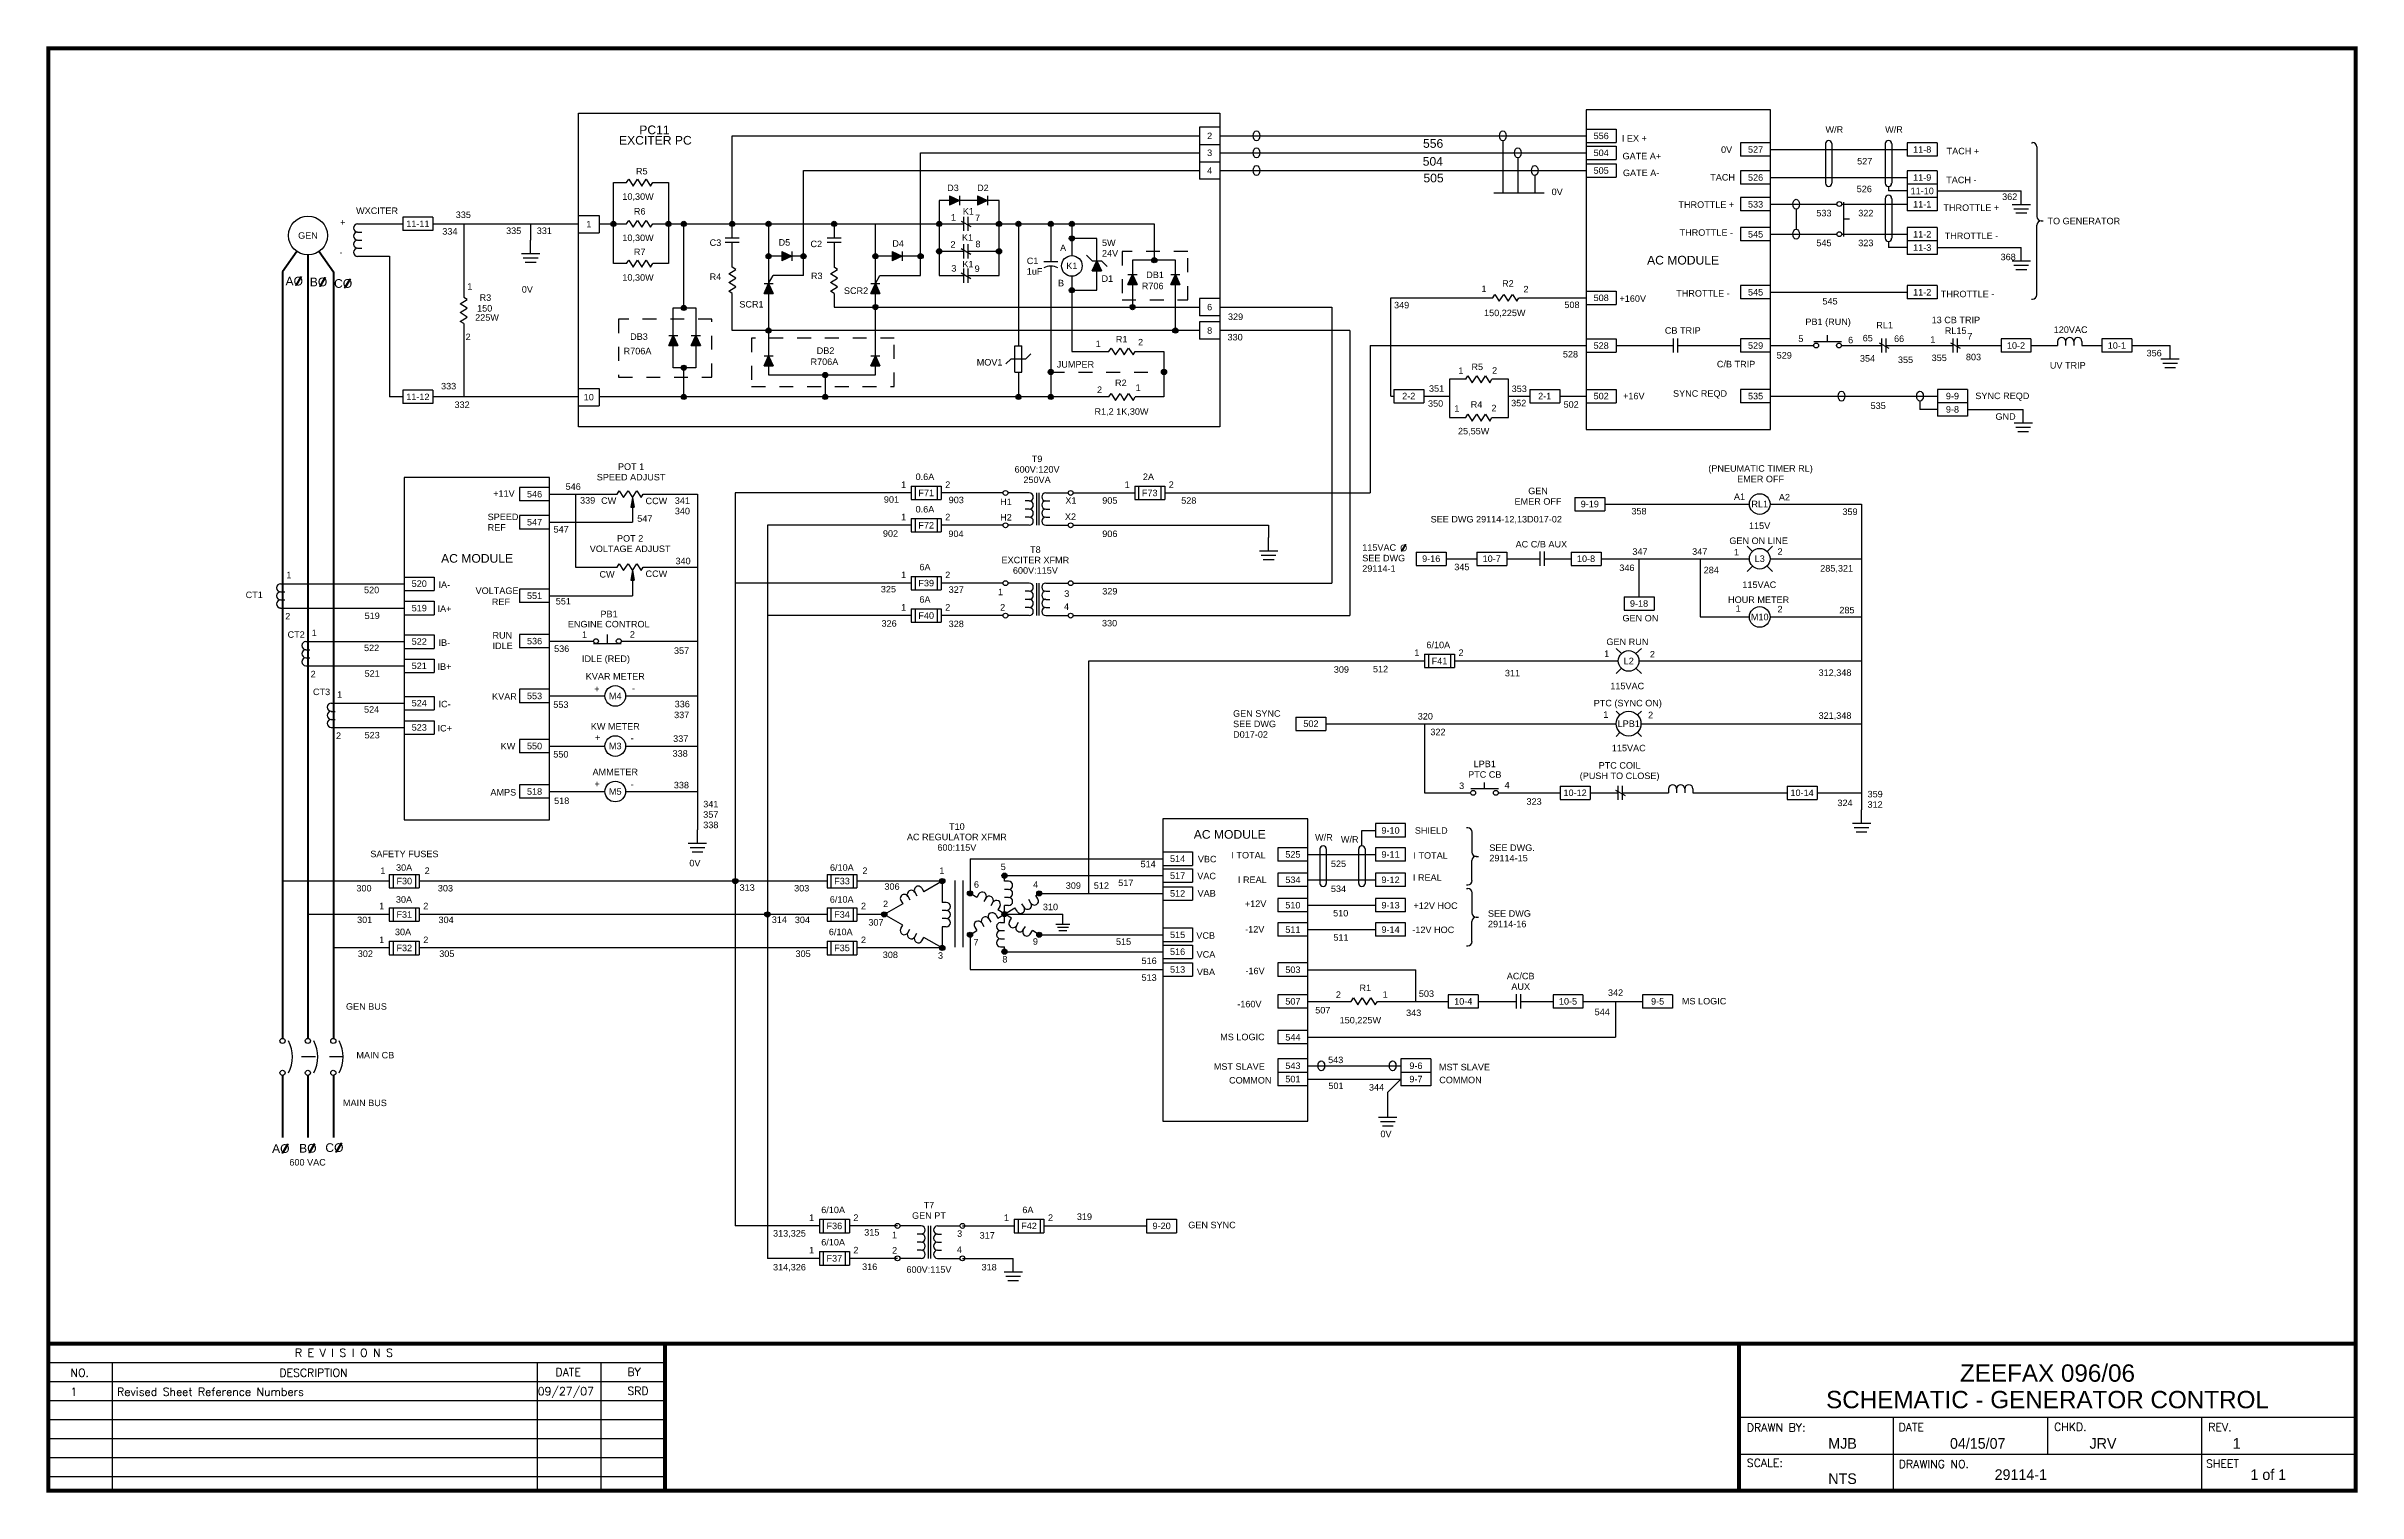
# Model space of a CAD drawing. Extents: x 1.1 to 17.7, y -3 to 7.4.
import ezdxf
from ezdxf.enums import TextEntityAlignment as Align

# ---------------------------------------------------------------- set-up
doc = ezdxf.new("R2010")
doc.units = 0
doc.header["$MEASUREMENT"] = 0
doc.linetypes.add('DASHED2', pattern=[0.375, 0.25, -0.125])
doc.layers.get('0').update_dxf_attribs({"linetype": 'CONTINUOUS'})
doc.layers.add('DRAWING', color=7, linetype='CONTINUOUS')
doc.styles.add('A1', font='A1.shx')
doc.styles.add('ROMAND', font='ROMAND.shx')
doc.styles.get("Standard").update_dxf_attribs({"font": 'ARIAL.TTF'})

msp = doc.modelspace()

# ---------------------------------------------------------------- texts
at = {"color": 7}
for s, height, style, p in [('R E V I S I O N S', 0.05763, 'ROMAND', (2.877, -2.053)), ('NO.', 0.0576, 'ROMAND', (1.259, -2.197)), ('DESCRIPTION', 0.05763, 'ROMAND', (2.765, -2.197)), ('DATE', 0.0576, 'ROMAND', (4.755, -2.193)), ('BY', 0.0576, 'ROMAND', (5.273, -2.191)), ('1', 0.0576, 'ROMAND', (1.259, -2.334)), ('Revised Sheet Reference Numbers', 0.05763, 'ROMAND', (1.595, -2.334)), ('09/27/07', 0.0576, 'ROMAND', (4.627, -2.33)), ('SRD', 0.0576, 'ROMAND', (5.273, -2.328)), ('DRAWN BY:', 0.0576, 'ROMAND', (13.342, -2.592)), ('MJB', 0.0769, 'A1', (13.929, -2.716)), ('DATE', 0.0576, 'ROMAND', (14.436, -2.59)), ('04/15/07', 0.0769, 'A1', (14.806, -2.716)), ('CHKD.', 0.0576, 'ROMAND', (15.556, -2.587)), ('JRV', 0.0769, 'A1', (15.812, -2.716)), ('REV.', 0.0576, 'ROMAND', (16.668, -2.589)), ('1', 0.0769, 'A1', (16.844, -2.716)), ('SCALE:', 0.0576, 'ROMAND', (13.342, -2.847)), ('DRAWING NO.', 0.05763, 'ROMAND', (14.437, -2.855)), ('SHEET', 0.0576, 'ROMAND', (16.652, -2.852)), ('NTS', 0.0769, 'A1', (13.929, -2.97)), ('29114-1', 0.0769, 'A1', (15.128, -2.941)), ('1 of 1', 0.0769, 'A1', (16.972, -2.941))]:
    msp.add_text(s, height=height, dxfattribs=dict(at, style=style)).set_placement(p)
at = {"layer": 'DRAWING', "color": 7}
for s, height, p in [('EXCITER PC', 0.0625, (5.213, 6.682)), ('PC11', 0.0625, (5.359, 6.757)), ('556', 0.0625, (11.008, 6.659)), ('I EX +', 0.0469, (12.441, 6.704)), ('0V', 0.0469, (13.156, 6.622)), ('W/R', 0.0469, (13.909, 6.767)), ('W/R', 0.0469, (14.339, 6.767)), ('504', 0.0625, (11.006, 6.53)), ('GATE A+', 0.0469, (12.446, 6.576)), ('GATE A-', 0.0469, (12.449, 6.455)), ('527', 0.0469, (14.137, 6.539)), ('TACH +', 0.0469, (14.782, 6.612)), ('D3', 0.0469, (7.578, 6.347)), ('D2', 0.0469, (7.794, 6.347)), ('505', 0.0625, (11.011, 6.41)), ('0V', 0.0469, (11.935, 6.318)), ('TACH', 0.0469, (13.078, 6.423)), ('526', 0.0469, (14.134, 6.339)), ('TACH -', 0.0469, (14.779, 6.404)), ('WXCITER', 0.0469, (3.318, 6.182)), ('335', 0.0469, (4.036, 6.153)), ('1', 0.0469, (7.605, 6.134)), ('K1', 0.0469, (7.691, 6.178)), ('7', 0.0469, (7.779, 6.131)), ('THROTTLE +', 0.0469, (12.849, 6.226)), ('533', 0.0469, (13.843, 6.165)), ('322', 0.0469, (14.145, 6.165)), ('THROTTLE +', 0.0469, (14.759, 6.204)), ('362', 0.0469, (15.182, 6.283)), ('+', 0.0469, (3.203, 6.099)), ('334', 0.0469, (3.939, 6.033)), ('K1', 0.0469, (7.685, 5.989)), ('THROTTLE -', 0.0469, (12.857, 6.025)), ('THROTTLE -', 0.0469, (14.768, 6.001)), ('TO GENERATOR', 0.04688, (15.509, 6.108)), ('-', 0.0469, (3.198, 5.882)), ('2', 0.0469, (7.602, 5.939)), ('K1', 0.0469, (7.688, 5.797)), ('8', 0.0469, (7.782, 5.942)), ('C1', 0.0469, (8.152, 5.821)), ('A', 0.0469, (8.392, 5.915)), ('5W', 0.0469, (8.694, 5.951)), ('24V', 0.0469, (8.694, 5.875)), ('AC MODULE', 0.0625, (12.623, 5.818)), ('545', 0.0469, (13.843, 5.95)), ('323', 0.0469, (14.145, 5.95)), ('368', 0.0469, (15.171, 5.849)), ('1', 0.0469, (4.119, 5.636)), ('3', 0.0469, (7.608, 5.767)), ('9', 0.0469, (7.776, 5.764)), ('1uF', 0.0469, (8.152, 5.745)), ('B', 0.0469, (8.377, 5.661)), ('D1', 0.0469, (8.691, 5.693)), ('R706', 0.0469, (8.981, 5.64)), ('DB1', 0.0469, (9.013, 5.72)), ('1', 0.0469, (11.429, 5.619)), ('R2', 0.0469, (11.578, 5.658)), ('150', 0.0469, (4.19, 5.479)), ('R3', 0.0469, (4.208, 5.556)), ('349', 0.0469, (10.799, 5.502)), ('2', 0.0469, (11.732, 5.617)), ('508', 0.0469, (12.027, 5.504)), ('+160V', 0.0469, (12.424, 5.549)), ('THROTTLE -', 0.0469, (12.833, 5.587)), ('545', 0.0469, (13.887, 5.53)), ('THROTTLE -', 0.0469, (14.74, 5.582)), ('225W', 0.0469, (4.176, 5.413)), ('329', 0.0469, (9.602, 5.418)), ('150,225W', 0.0469, (11.448, 5.446)), ('CB TRIP', 0.0469, (12.751, 5.319)), ('PB1 (RUN)', 0.0469, (13.764, 5.382)), ('RL1', 0.0469, (14.275, 5.358)), ('13 CB TRIP', 0.0469, (14.674, 5.395)), ('RL15', 0.0469, (14.769, 5.318)), ('120VAC', 0.0469, (15.554, 5.325)), ('2', 0.0469, (4.107, 5.273)), ('1', 0.0469, (8.649, 5.223)), ('R1', 0.0469, (8.794, 5.256)), ('2', 0.0469, (8.954, 5.235)), ('330', 0.0469, (9.599, 5.271)), ('528', 0.0469, (12.016, 5.148)), ('529', 0.0469, (13.557, 5.14)), ('5', 0.0469, (13.713, 5.26)), ('6', 0.0469, (14.072, 5.25)), ('354', 0.0469, (14.157, 5.118)), ('65', 0.0469, (14.177, 5.264)), ('66', 0.0469, (14.403, 5.26)), ('1', 0.0469, (14.664, 5.254)), ('355', 0.0469, (14.674, 5.122)), ('803', 0.0469, (14.921, 5.128)), ('7', 0.0469, (14.931, 5.277)), ('356', 0.0469, (16.223, 5.156)), ('MOV1', 0.0469, (7.791, 5.09)), ('JUMPER', 0.0469, (8.368, 5.075)), ('1', 0.0469, (11.263, 5.029)), ('R5', 0.0469, (11.357, 5.057)), ('2', 0.0469, (11.506, 5.031)), ('C/B TRIP', 0.0469, (13.126, 5.077)), ('355', 0.0469, (14.431, 5.108)), ('UV TRIP', 0.0469, (15.526, 5.068)), ('333', 0.0469, (3.93, 4.918)), ('2', 0.0469, (8.658, 4.892)), ('R2', 0.0469, (8.788, 4.942)), ('1', 0.0469, (8.936, 4.907)), ('350', 0.0469, (11.044, 4.793)), ('351', 0.0469, (11.051, 4.901)), ('R4', 0.0469, (11.352, 4.786)), ('352', 0.0469, (11.643, 4.796)), ('353', 0.0469, (11.647, 4.899)), ('502', 0.0469, (12.021, 4.786)), ('+16V', 0.0469, (12.45, 4.847)), ('SYNC REQD', 0.0469, (12.81, 4.865)), ('SYNC REQD', 0.0469, (14.989, 4.848)), ('332', 0.0469, (4.027, 4.784)), ('R1,2 1K,30W', 0.04688, (8.64, 4.735)), ('1', 0.0469, (11.234, 4.757)), ('2', 0.0469, (11.501, 4.76)), ('535', 0.0469, (14.234, 4.777)), ('GND', 0.0469, (15.134, 4.699)), ('25,55W', 0.0469, (11.26, 4.594)), ('+11V', 0.0469, (4.306, 4.144)), ('546', 0.0469, (4.828, 4.194)), ('1', 0.0469, (7.246, 4.208)), ('2', 0.0469, (7.564, 4.208)), ('1', 0.0469, (8.857, 4.208)), ('2', 0.0469, (9.175, 4.208)), ('A1', 0.0469, (13.249, 4.121)), ('A2', 0.0469, (13.573, 4.118)), ('SPEED', 0.0469, (4.266, 3.976)), ('339', 0.0469, (4.932, 4.095)), ('CW', 0.0469, (5.084, 4.093)), ('547', 0.0469, (5.344, 3.964)), ('CCW', 0.0469, (5.404, 4.091)), ('341', 0.0469, (5.615, 4.093)), ('340', 0.0469, (5.615, 4.018)), ('901', 0.0469, (7.122, 4.101)), ('1', 0.0469, (7.246, 3.975)), ('2', 0.0469, (7.564, 3.975)), ('903', 0.0469, (7.589, 4.098)), ('H1', 0.0469, (7.96, 4.084)), ('H2', 0.0469, (7.96, 3.973)), ('X2', 0.0469, (8.427, 3.977)), ('X1', 0.0469, (8.43, 4.094)), ('905', 0.0469, (8.696, 4.094)), ('528', 0.0469, (9.265, 4.094)), ('358', 0.0469, (12.51, 4.017)), ('359', 0.0469, (14.031, 4.013)), ('REF', 0.0469, (4.266, 3.9)), ('547', 0.0469, (4.741, 3.886)), ('902', 0.0469, (7.115, 3.856)), ('904', 0.0469, (7.587, 3.854)), ('906', 0.0469, (8.696, 3.854)), ('340', 0.0469, (5.62, 3.658)), ('SEE DWG', 0.0469, (10.57, 3.679)), ('115VAC', 0.0469, (10.57, 3.755)), ('347', 0.0469, (12.517, 3.726)), ('347', 0.0469, (12.948, 3.726)), ('1', 0.0469, (13.249, 3.722)), ('2', 0.0469, (13.563, 3.726)), ('1', 0.0469, (2.815, 3.557)), ('IA-', 0.0469, (3.912, 3.487)), ('CW', 0.0469, (5.072, 3.562)), ('CCW', 0.0469, (5.404, 3.566)), ('325', 0.0469, (7.1, 3.455)), ('1', 0.0469, (7.246, 3.558)), ('2', 0.0469, (7.564, 3.558)), ('327', 0.0469, (7.589, 3.452)), ('29114-1', 0.0469, (10.57, 3.604)), ('346', 0.0469, (12.423, 3.609)), ('284', 0.0469, (13.031, 3.593)), ('285,321', 0.0469, (13.871, 3.605)), ('CT1', 0.0469, (2.522, 3.414)), ('520', 0.0469, (3.375, 3.449)), ('IA+', 0.0469, (3.905, 3.314)), ('VOLTAGE', 0.0469, (4.179, 3.444)), ('REF', 0.0469, (4.296, 3.364)), ('551', 0.0469, (4.757, 3.368)), ('1', 0.0469, (7.246, 3.324)), ('2', 0.0469, (7.564, 3.324)), ('1', 0.0469, (7.945, 3.435)), ('2', 0.0469, (7.96, 3.324)), ('4', 0.0469, (8.42, 3.329)), ('3', 0.0469, (8.422, 3.423)), ('329', 0.0469, (8.696, 3.44)), ('1', 0.0469, (13.261, 3.316)), ('2', 0.0469, (13.563, 3.311)), ('285', 0.0469, (14.009, 3.304)), ('2', 0.0469, (2.807, 3.26)), ('CT2', 0.0469, (2.824, 3.128)), ('1', 0.0469, (2.998, 3.14)), ('519', 0.0469, (3.379, 3.263)), ('RUN', 0.0469, (4.301, 3.122)), ('ENGINE CONTROL', 0.04688, (4.844, 3.203)), ('1', 0.0469, (4.946, 3.127)), ('PB1', 0.0469, (5.079, 3.276)), ('2', 0.0469, (5.291, 3.129)), ('326', 0.0469, (7.105, 3.208)), ('328', 0.0469, (7.589, 3.205)), ('330', 0.0469, (8.694, 3.21)), ('522', 0.0469, (3.375, 3.032)), ('IB-', 0.0469, (3.912, 3.07)), ('IDLE', 0.0469, (4.301, 3.047)), ('536', 0.0469, (4.745, 3.026)), ('IDLE (RED)', 0.0469, (4.946, 2.954)), ('357', 0.0469, (5.609, 3.012)), ('1', 0.0469, (10.945, 2.997)), ('2', 0.0469, (11.264, 2.997)), ('1', 0.0469, (12.314, 2.99)), ('2', 0.0469, (12.643, 2.986)), ('2', 0.0469, (2.99, 2.843)), ('521', 0.0469, (3.379, 2.847)), ('IB+', 0.0469, (3.905, 2.897)), ('309', 0.0469, (10.365, 2.876)), ('512', 0.0469, (10.647, 2.879)), ('311', 0.0469, (11.598, 2.85)), ('312,348', 0.0469, (13.859, 2.853)), ('CT3', 0.0469, (3.007, 2.715)), ('1', 0.0469, (3.181, 2.696)), ('IC-', 0.0469, (3.912, 2.627)), ('KVAR', 0.0469, (4.298, 2.682)), ('553', 0.0469, (4.739, 2.623)), ('+', 0.0469, (5.034, 2.736)), ('-', 0.0469, (5.306, 2.741)), ('336', 0.0469, (5.614, 2.627)), ('524', 0.0469, (3.375, 2.588)), ('IC+', 0.0469, (3.905, 2.453)), ('337', 0.0469, (5.61, 2.549)), ('GEN SYNC', 0.0469, (9.639, 2.559)), ('SEE DWG', 0.0469, (9.639, 2.484)), ('320', 0.0469, (10.97, 2.539)), ('1', 0.0469, (12.307, 2.551)), ('2', 0.0469, (12.63, 2.548)), ('321,348', 0.0469, (13.859, 2.544)), ('2', 0.0469, (3.173, 2.399)), ('523', 0.0469, (3.379, 2.403)), ('KW', 0.0469, (4.36, 2.324)), ('+', 0.0469, (5.04, 2.385)), ('-', 0.0469, (5.296, 2.382)), ('337', 0.0469, (5.603, 2.378)), ('D017-02', 0.0469, (9.639, 2.408)), ('322', 0.0469, (11.061, 2.426)), ('550', 0.0469, (4.739, 2.265)), ('338', 0.0469, (5.599, 2.271)), ('AMPS', 0.0469, (4.286, 1.991)), ('+', 0.0469, (5.036, 2.052)), ('-', 0.0469, (5.296, 2.05)), ('338', 0.0469, (5.608, 2.043)), ('3', 0.0469, (11.268, 2.038)), ('4', 0.0469, (11.596, 2.043)), ('359', 0.0469, (14.212, 1.978)), ('518', 0.0469, (4.745, 1.93)), ('341', 0.0469, (5.82, 1.906)), ('357', 0.0469, (5.82, 1.831)), ('323', 0.0469, (11.754, 1.925)), ('324', 0.0469, (13.995, 1.915)), ('312', 0.0469, (14.212, 1.903)), ('338', 0.0469, (5.82, 1.756)), ('W/R', 0.0469, (10.23, 1.666)), ('W/R', 0.0469, (10.416, 1.652)), ('SHIELD', 0.0469, (10.949, 1.716)), ('0V', 0.0469, (5.72, 1.481)), ('5', 0.0469, (7.964, 1.454)), ('514', 0.0469, (8.972, 1.474)), ('VBC', 0.0469, (9.385, 1.51)), ('I TOTAL', 0.0469, (9.627, 1.538)), ('525', 0.0469, (10.344, 1.476)), ('I TOTAL', 0.0469, (10.939, 1.536)), ('SEE DWG.', 0.0469, (11.486, 1.592)), ('29114-15', 0.0469, (11.486, 1.517)), ('300', 0.0469, (3.32, 1.3)), ('1', 0.0469, (3.493, 1.426)), ('2', 0.0469, (3.812, 1.426)), ('303', 0.0469, (3.907, 1.3)), ('313', 0.0469, (6.082, 1.305)), ('303', 0.0469, (6.475, 1.3)), ('2', 0.0469, (6.967, 1.426)), ('306', 0.0469, (7.126, 1.312)), ('1', 0.0469, (7.522, 1.426)), ('6', 0.0469, (7.771, 1.327)), ('4', 0.0469, (8.198, 1.327)), ('309', 0.0469, (8.433, 1.319)), ('512', 0.0469, (8.635, 1.319)), ('517', 0.0469, (8.811, 1.339)), ('VAC', 0.0469, (9.381, 1.388)), ('I REAL', 0.0469, (9.674, 1.361)), ('534', 0.0469, (10.344, 1.296)), ('I REAL', 0.0469, (10.935, 1.377)), ('1', 0.0469, (3.484, 1.172)), ('2', 0.0469, (3.802, 1.172)), ('2', 0.0469, (6.957, 1.172)), ('2', 0.0469, (7.116, 1.187)), ('310', 0.0469, (8.268, 1.165)), ('VAB', 0.0469, (9.383, 1.263)), ('+12V', 0.0469, (9.724, 1.188)), ('510', 0.0469, (10.36, 1.12)), ('+12V HOC', 0.0469, (10.939, 1.174)), ('301', 0.0469, (3.325, 1.072)), ('304', 0.0469, (3.912, 1.072)), ('314', 0.0469, (6.314, 1.073)), ('304', 0.0469, (6.48, 1.072)), ('307', 0.0469, (7.01, 1.054)), ('VCB', 0.0469, (9.374, 0.959)), ('-12V', 0.0469, (9.726, 1.004)), ('-12V HOC', 0.0469, (10.931, 1)), ('SEE DWG', 0.0469, (11.476, 1.118)), ('29114-16', 0.0469, (11.476, 1.042)), ('302', 0.0469, (3.33, 0.828)), ('1', 0.0469, (3.484, 0.928)), ('2', 0.0469, (3.802, 0.928)), ('305', 0.0469, (3.917, 0.828)), ('305', 0.0469, (6.485, 0.828)), ('2', 0.0469, (6.957, 0.928)), ('308', 0.0469, (7.114, 0.82)), ('3', 0.0469, (7.512, 0.815)), ('7', 0.0469, (7.768, 0.911)), ('8', 0.0469, (7.976, 0.788)), ('9', 0.0469, (8.196, 0.916)), ('515', 0.0469, (8.795, 0.915)), ('VCA', 0.0469, (9.376, 0.823)), ('511', 0.0469, (10.362, 0.945)), ('516', 0.0469, (8.979, 0.777)), ('513', 0.0469, (8.979, 0.656)), ('VBA', 0.0469, (9.378, 0.697)), ('-16V', 0.0469, (9.728, 0.704)), ('-160V', 0.0469, (9.669, 0.465)), ('2', 0.0469, (10.38, 0.533)), ('R1', 0.0469, (10.55, 0.582)), ('1', 0.0469, (10.717, 0.534)), ('503', 0.0469, (10.978, 0.54)), ('342', 0.0469, (12.341, 0.547)), ('MS LOGIC', 0.0469, (12.874, 0.486)), ('GEN BUS', 0.0469, (3.245, 0.448)), ('507', 0.0469, (10.231, 0.421)), ('150,225W', 0.0469, (10.407, 0.349)), ('343', 0.0469, (10.886, 0.402)), ('544', 0.0469, (12.245, 0.408)), ('MS LOGIC', 0.0469, (9.546, 0.228)), ('MAIN CB', 0.0469, (3.32, 0.097)), ('MST SLAVE', 0.0469, (9.5, 0.015)), ('543', 0.0469, (10.324, 0.063)), ('MST SLAVE', 0.0469, (11.123, 0.011)), ('COMMON', 0.0469, (9.61, -0.084)), ('501', 0.0469, (10.326, -0.124)), ('344', 0.0469, (10.618, -0.135)), ('COMMON', 0.0469, (11.125, -0.082)), ('MAIN BUS', 0.0469, (3.223, -0.247)), ('0V', 0.0469, (10.701, -0.471)), ('600 VAC', 0.0469, (2.837, -0.675)), ('313,325', 0.0469, (6.323, -1.187)), ('1', 0.0469, (6.583, -1.074)), ('2', 0.0469, (6.902, -1.074)), ('315', 0.0469, (6.98, -1.18)), ('1', 0.0469, (7.181, -1.199)), ('3', 0.0469, (7.65, -1.189)), ('317', 0.0469, (7.812, -1.202)), ('1', 0.0469, (7.987, -1.074)), ('2', 0.0469, (8.305, -1.074)), ('319', 0.0469, (8.513, -1.067)), ('GEN SYNC', 0.0469, (9.316, -1.127)), ('1', 0.0469, (6.583, -1.308)), ('2', 0.0469, (6.902, -1.308)), ('2', 0.0469, (7.181, -1.31)), ('4', 0.0469, (7.648, -1.305)), ('314,326', 0.0469, (6.323, -1.431)), ('316', 0.0469, (6.965, -1.428)), ('318', 0.0469, (7.826, -1.431))]:
    msp.add_text(s, height=height, dxfattribs=at).set_placement(p)
for s, p in [('2', (9.47, 6.745)), ('556', (12.292, 6.745)), ('527', (13.405, 6.647)), ('11-8', (14.606, 6.647)), ('4', (9.47, 6.495)), ('3', (9.47, 6.623)), ('504', (12.292, 6.623)), ('505', (12.292, 6.495)), ('526', (13.405, 6.445)), ('11-10', (14.606, 6.348)), ('11-9', (14.606, 6.445)), ('533', (13.405, 6.252)), ('11-1', (14.606, 6.252)), ('GEN', (2.971, 6.027)), ('11-11', (3.763, 6.111)), ('545', (13.405, 6.036)), ('11-2', (14.606, 6.036)), ('11-3', (14.606, 5.94)), ('6', (9.47, 5.511)), ('508', (12.292, 5.578)), ('545', (13.405, 5.618)), ('11-2', (14.606, 5.618)), ('8', (9.47, 5.342)), ('528', (12.292, 5.234)), ('529', (13.405, 5.234)), ('10-2', (15.282, 5.234)), ('10-1', (16.009, 5.234)), ('11-12', (3.763, 4.864)), ('2-2', (10.905, 4.87)), ('2-1', (11.885, 4.87)), ('502', (12.292, 4.87)), ('535', (13.405, 4.87)), ('9-9', (14.824, 4.87)), ('9-8', (14.824, 4.774)), ('546', (4.604, 4.163)), ('F71', (7.427, 4.172)), ('F73', (9.038, 4.172)), ('9-19', (12.21, 4.092)), ('RL1', (13.435, 4.092)), ('547', (4.604, 3.961)), ('F72', (7.427, 3.939)), ('9-16', (11.067, 3.698)), ('10-7', (11.503, 3.698)), ('10-8', (12.183, 3.698)), ('L3', (13.435, 3.698)), ('520', (3.773, 3.518)), ('F39', (7.427, 3.522)), ('519', (3.773, 3.342)), ('551', (4.604, 3.431)), ('9-18', (12.565, 3.375)), ('F40', (7.427, 3.288)), ('M10', (13.435, 3.278)), ('522', (3.773, 3.101)), ('536', (4.604, 3.104)), ('521', (3.773, 2.926)), ('F41', (11.127, 2.961)), ('L2', (12.491, 2.961)), ('524', (3.773, 2.657)), ('553', (4.604, 2.709)), ('M4', (5.186, 2.709)), ('523', (3.773, 2.482)), ('502', (10.2, 2.509)), ('LPB1', (12.491, 2.509)), ('550', (4.604, 2.348)), ('M3', (5.186, 2.348)), ('PTC CB', (11.453, 2.143)), ('LPB1', (11.453, 2.219)), ('518', (4.604, 2.02)), ('M5', (5.186, 2.02)), ('10-12', (12.104, 2.011)), ('10-14', (13.74, 2.011)), ('9-10', (10.774, 1.74)), ('514', (9.239, 1.536)), ('525', (10.07, 1.567)), ('9-11', (10.774, 1.567)), ('F30', (3.665, 1.375)), ('F33', (6.82, 1.375)), ('517', (9.239, 1.414)), ('534', (10.07, 1.384)), ('9-12', (10.774, 1.384)), ('512', (9.239, 1.286)), ('510', (10.07, 1.201)), ('9-13', (10.774, 1.201)), ('F31', (3.665, 1.134)), ('F34', (6.82, 1.134)), ('515', (9.239, 0.988)), ('511', (10.07, 1.025)), ('9-14', (10.774, 1.025)), ('F32', (3.665, 0.893)), ('F35', (6.82, 0.893)), ('516', (9.239, 0.866)), ('513', (9.239, 0.738)), ('503', (10.07, 0.736)), ('507', (10.07, 0.508)), ('10-4', (11.298, 0.508)), ('10-5', (12.053, 0.508)), ('9-5', (12.699, 0.508)), ('544', (10.07, 0.249)), ('543', (10.07, 0.044)), ('9-6', (10.957, 0.044)), ('501', (10.07, -0.052)), ('9-7', (10.957, -0.052)), ('F36', (6.765, -1.11)), ('F42', (8.168, -1.11)), ('9-20', (9.124, -1.11)), ('F37', (6.765, -1.344))]:
    msp.add_text(s, height=0.0469, dxfattribs=at).set_placement(p, align=Align.MIDDLE_CENTER)
at = {"layer": 'DRAWING', "color": 7, "linetype": 'DASHED2'}
for s, p in [('R5', (5.335, 6.467)), ('10,30W', (5.237, 6.284)), ('R6', (5.32, 6.178)), ('335', (4.399, 6.038)), ('331', (4.62, 6.038)), ('10,30W', (5.237, 5.987)), ('C3', (5.866, 5.952)), ('D5', (6.363, 5.954)), ('R7', (5.32, 5.886)), ('C2', (6.593, 5.943)), ('D4', (7.183, 5.946)), ('10,30W', (5.237, 5.701)), ('R4', (5.866, 5.707)), ('R3', (6.596, 5.713)), ('0V', (4.512, 5.615)), ('SCR1', (6.08, 5.508)), ('SCR2', (6.834, 5.606)), ('R706A', (5.246, 5.171)), ('DB3', (5.293, 5.275)), ('DB2', (6.638, 5.174)), ('R706A', (6.593, 5.094))]:
    msp.add_text(s, height=0.0469, dxfattribs=at).set_placement(p)
for s, p in [('1', (4.995, 6.109)), ('K1', (8.477, 5.808)), ('10', (4.995, 4.862))]:
    msp.add_text(s, height=0.0469, dxfattribs=at).set_placement(p, align=Align.MIDDLE_CENTER)
at = {"layer": 'DRAWING', "color": 7}
for s, height, p in [('POT 1', 0.0469, (5.3, 4.338)), ('600V:120V', 0.0469, (8.226, 4.318)), ('T9', 0.0469, (8.226, 4.394)), ('(PNEUMATIC TIMER RL)', 0.04688, (13.441, 4.325)), ('SPEED ADJUST', 0.04688, (5.3, 4.262)), ('0.6A', 0.0469, (7.418, 4.265)), ('250VA', 0.0469, (8.226, 4.243)), ('2A', 0.0469, (9.029, 4.265)), ('GEN', 0.0469, (11.837, 4.163)), ('EMER OFF', 0.0469, (13.441, 4.249)), ('0.6A', 0.0469, (7.418, 4.031)), ('SEE DWG 29114-12,13D017-02', 0.04688, (11.536, 3.959)), ('EMER OFF', 0.0469, (11.837, 4.087)), ('POT 2', 0.0469, (5.293, 3.821)), ('GEN ON LINE', 0.04688, (13.427, 3.804)), ('115V', 0.0469, (13.434, 3.912)), ('AC MODULE', 0.0625, (4.19, 3.669)), ('VOLTAGE ADJUST', 0.04688, (5.293, 3.746)), ('EXCITER XFMR', 0.04688, (8.214, 3.665)), ('T8', 0.0469, (8.214, 3.74)), ('AC C/B AUX', 0.0469, (11.861, 3.779)), ('6A', 0.0469, (7.418, 3.614)), ('600V:115V', 0.0469, (8.214, 3.59)), ('345', 0.0469, (11.288, 3.615)), ('115VAC', 0.0469, (13.432, 3.487)), ('6A', 0.0469, (7.418, 3.381)), ('HOUR METER', 0.0469, (13.427, 3.379)), ('GEN ON', 0.0469, (12.575, 3.246)), ('6/10A', 0.0469, (11.118, 3.053)), ('GEN RUN', 0.0469, (12.481, 3.076)), ('KVAR METER', 0.0469, (5.186, 2.827)), ('PTC (SYNC ON)', 0.04688, (12.484, 2.634)), ('115VAC', 0.0469, (12.48, 2.757)), ('KW METER', 0.0469, (5.186, 2.466)), ('115VAC', 0.0469, (12.491, 2.31)), ('AMMETER', 0.0469, (5.186, 2.138)), ('PTC COIL', 0.0469, (12.425, 2.185)), ('(PUSH TO CLOSE)', 0.04688, (12.425, 2.11)), ('AC REGULATOR XFMR', 0.04688, (7.648, 1.669)), ('T10', 0.0469, (7.648, 1.744)), ('AC MODULE', 0.0625, (9.615, 1.68)), ('SAFETY FUSES', 0.04688, (3.666, 1.547)), ('600:115V', 0.0469, (7.648, 1.593)), ('30A', 0.0469, (3.664, 1.449)), ('6/10A', 0.0469, (6.819, 1.449)), ('30A', 0.0469, (3.663, 1.219)), ('6/10A', 0.0469, (6.818, 1.219)), ('30A', 0.0469, (3.656, 0.985)), ('6/10A', 0.0469, (6.811, 0.985)), ('AC/CB', 0.0469, (11.712, 0.667)), ('AUX', 0.0469, (11.712, 0.591)), ('6/10A', 0.0469, (6.756, -1.018)), ('T7', 0.0469, (7.447, -0.984)), ('6A', 0.0469, (8.16, -1.018)), ('GEN PT', 0.0469, (7.447, -1.059)), ('6/10A', 0.0469, (6.756, -1.251)), ('600V:115V', 0.0469, (7.447, -1.448))]:
    msp.add_text(s, height=height, dxfattribs=at).set_placement(p, align=Align.CENTER)
at = {"layer": 'DRAWING', "color": 7, "linetype": 'ByBlock'}
for s, p in [('ZEEFAX 096/06', (15.509, -2.233)), ('SCHEMATIC - GENERATOR CONTROL', (15.509, -2.424))]:
    msp.add_text(s, height=0.125, dxfattribs=at).set_placement(p, align=Align.CENTER)

# ---------------------------------------------------------------- blocks, each defined once
blk = doc.blocks.new('resistor')
for p, q in [((0, 0), (0.016, 0.025)), ((0.016, 0.025), (0.047, -0.025)), ((0.047, -0.025), (0.08, 0.025)), ((0.08, 0.025), (0.111, -0.025)), ((0.111, -0.025), (0.142, 0.025)), ((0.142, 0.025), (0.174, -0.025)), ((0.174, -0.025), (0.189, 0))]:
    blk.add_line(p, q)
blk = doc.blocks.new('npcap')
for p, q in [((0, 0.051), (0, -0.051)), ((0.031, 0.051), (0.031, -0.051))]:
    blk.add_line(p, q)
blk = doc.blocks.new('diode')
blk.add_hatch(color=256).paths.add_polyline_path([(0.072, 0), (0, 0.033), (0, -0.033)])
for p, q in [((0, 0.033), (0.072, 0)), ((0, 0.033), (0, -0.033)), ((0.072, 0), (0, -0.033)), ((0.072, 0.033), (0.072, -0.033))]:
    blk.add_line(p, q)
blk = doc.blocks.new('gnd')
for p, q in [((0, -0.099), (0, 0)), ((0.066, -0.099), (-0.066, -0.099)), ((0.053, -0.13), (-0.053, -0.13)), ((0.039, -0.161), (-0.039, -0.161))]:
    blk.add_line(p, q)
blk = doc.blocks.new('dot')
h = blk.add_hatch(color=256)
edge = h.paths.add_edge_path()
edge.add_arc((0, 0), 0.0249, 0, 360)
blk.add_circle((0, 0), 0.0249)
blk = doc.blocks.new('N_C_contact')
for p, q in [((0.051, 0.031), (-0.051, 0.031)), ((0.051, 0), (-0.051, 0)), ((-0.02, -0.019), (0.02, 0.05))]:
    blk.add_line(p, q)
blk = doc.blocks.new('pcap')
blk.add_line((0, 0.051), (0, -0.051))
blk.add_arc((0.137, 0), 0.105, 151.227, 208.773)
blk = doc.blocks.new('MOV')
for p, q in [((-0.025, 0), (-0.025, 0.189)), ((-0.025, 0.189), (0.025, 0.189)), ((0.025, 0), (0.025, 0.189)), ((-0.09, 0.059), (-0.053, 0.095)), ((-0.053, 0.095), (0.053, 0.095)), ((-0.025, 0), (0.025, 0)), ((0.053, 0.095), (0.09, 0.131))]:
    blk.add_line(p, q)
blk = doc.blocks.new('zener')
blk.add_hatch(color=256).paths.add_polyline_path([(0.072, 0), (0, 0.033), (0, -0.033)])
for p, q in [((0, 0.033), (0.072, 0)), ((0, 0.033), (0, -0.033)), ((0.072, 0), (0, -0.033)), ((0.113, 0.074), (0.072, 0.033)), ((0.072, 0.033), (0.072, -0.033)), ((0.072, -0.033), (0.031, -0.074))]:
    blk.add_line(p, q)
blk = doc.blocks.new('connection')
blk.add_circle((0.074, 0), 0.0744)
blk = doc.blocks.new('pot_arrow')
blk.add_hatch(color=256).paths.add_polyline_path([(-0.068, 0.011), (-0.068, -0.011), (0, 0)])
for p, q in [((-0.068, 0.011), (-0.068, -0.011)), ((0, 0), (-0.068, 0.011)), ((0, 0), (-0.068, -0.011))]:
    blk.add_line(p, q)
blk = doc.blocks.new('A_phase')
h = blk.add_hatch(color=256)
h.paths.add_polyline_path([(0.1, -0.033), (0.108, -0.033), (0.145, 0.031), (0.137, 0.031)], flags=16)
h.paths.add_polyline_path([(0.01, -0.05), (0.165, -0.05), (0.165, 0.047), (0.01, 0.047)], flags=9)
for p, q in [((0.137, 0.031), (0.1, -0.033)), ((0.145, 0.031), (0.108, -0.033)), ((0.137, 0.031), (0.145, 0.031)), ((0.108, -0.033), (0.1, -0.033))]:
    blk.add_line(p, q)
blk.add_text('AO', height=0.0625).set_placement((0.029, -0.032))
blk = doc.blocks.new('B_phase')
h = blk.add_hatch(color=256)
h.paths.add_polyline_path([(0.094, -0.031), (0.101, -0.031), (0.139, 0.033), (0.131, 0.033)], flags=16)
h.paths.add_polyline_path([(0.01, -0.048), (0.158, -0.048), (0.158, 0.049), (0.01, 0.049)], flags=9)
for p, q in [((0.131, 0.033), (0.094, -0.031)), ((0.139, 0.033), (0.101, -0.031)), ((0.131, 0.033), (0.139, 0.033)), ((0.101, -0.031), (0.094, -0.031))]:
    blk.add_line(p, q)
blk.add_text('BO', height=0.0625).set_placement((0.025, -0.03))
blk = doc.blocks.new('C_phase')
h = blk.add_hatch(color=256)
h.paths.add_polyline_path([(0.099, -0.026), (0.107, -0.026), (0.144, 0.038), (0.136, 0.038)], flags=16)
h.paths.add_polyline_path([(0.013, -0.043), (0.168, -0.043), (0.168, 0.054), (0.013, 0.054)], flags=9)
for p, q in [((0.136, 0.038), (0.099, -0.026)), ((0.144, 0.038), (0.107, -0.026)), ((0.136, 0.038), (0.144, 0.038)), ((0.107, -0.026), (0.099, -0.026))]:
    blk.add_line(p, q)
blk.add_text('CO', height=0.0625).set_placement((0.025, -0.025))
blk = doc.blocks.new('CircuitBreaker')
blk.add_arc((-0.172, -0.134), 0.243, 331.7071, 28.2929)
at = {"xscale": 0.25, "yscale": 0.25, "zscale": 0.25}
for p in [(-0.019, -0.019), (-0.019, -0.249)]:
    blk.add_blockref('connection', p, dxfattribs=at)
blk = doc.blocks.new('_phase_symbol')
h = blk.add_hatch(color=256)
h.paths.add_polyline_path([(0.018, -0.034), (0.026, -0.034), (0.063, 0.03), (0.055, 0.03)], flags=16)
h.paths.add_polyline_path([(-0.072, -0.05), (0.083, -0.05), (0.083, 0.047), (-0.072, 0.047)], flags=9)
for p, q in [((0.055, 0.03), (0.018, -0.034)), ((0.063, 0.03), (0.026, -0.034)), ((0.055, 0.03), (0.063, 0.03)), ((0.026, -0.034), (0.018, -0.034))]:
    blk.add_line(p, q)
blk.add_text('O', height=0.0625).set_placement((0.007, -0.033))

# ---------------------------------------------------------------- linework, layer by layer
at = {"color": 7}
for p, q in [((1.099, -1.958), (1.099, -3.019)), ((1.099, -2.095), (5.544, -2.095)), ((1.56, -2.095), (1.56, -3.019)), ((4.622, -2.095), (4.622, -3.019)), ((5.083, -2.095), (5.083, -3.019)), ((1.099, -2.232), (5.544, -2.232)), ((1.099, -2.232), (5.544, -2.232)), ((1.099, -2.369), (5.544, -2.369)), ((1.099, -2.369), (5.544, -2.369)), ((13.286, -2.488), (17.731, -2.488)), ((14.397, -2.488), (14.397, -3.019)), ((15.508, -2.488), (15.508, -2.754)), ((16.62, -2.488), (16.62, -3.019)), ((1.099, -2.506), (5.544, -2.506)), ((1.099, -2.643), (5.544, -2.643)), ((1.099, -2.78), (5.544, -2.78)), ((13.286, -2.754), (17.731, -2.754)), ((1.099, -2.917), (5.544, -2.917))]:
    msp.add_line(p, q, dxfattribs=at)
at = {"color": 7, "const_width": 0.0288}
msp.add_lwpolyline([(17.731, -3.019), (17.731, 7.376), (1.099, 7.376), (1.099, -3.019)], close=True, dxfattribs=at)
for points in [[(1.099, -1.958), (17.731, -1.958)], [(5.544, -1.958), (5.544, -3.019)], [(13.286, -3.019), (13.286, -1.958)]]:
    msp.add_lwpolyline(points, dxfattribs=at)
at = {"layer": 'DRAWING', "color": 7}
for p, q in [((4.922, 6.908), (9.543, 6.908)), ((4.922, 4.649), (4.922, 6.908)), ((9.543, 6.908), (9.543, 4.649)), ((12.184, 6.933), (12.184, 4.628)), ((13.513, 6.933), (12.184, 6.933)), ((13.513, 4.628), (13.513, 6.933)), ((6.029, 6.745), (9.396, 6.745)), ((6.029, 6.008), (6.029, 6.745)), ((9.396, 6.808), (9.396, 6.432)), ((9.543, 6.808), (9.396, 6.808)), ((9.396, 6.684), (9.543, 6.684)), ((9.543, 6.745), (12.184, 6.745)), ((11.584, 6.709), (11.584, 6.333)), ((12.184, 6.794), (12.4, 6.794)), ((12.184, 6.697), (12.4, 6.697)), ((12.184, 6.671), (12.4, 6.671)), ((12.4, 6.794), (12.4, 6.697)), ((12.4, 6.671), (12.4, 6.575)), ((13.297, 6.696), (13.297, 6.599)), ((13.513, 6.696), (13.297, 6.696)), ((13.91, 6.689), (13.91, 6.403)), ((13.955, 6.689), (13.955, 6.403)), ((14.34, 6.689), (14.34, 6.403)), ((14.386, 6.689), (14.386, 6.403)), ((14.714, 6.696), (14.498, 6.696)), ((14.498, 6.696), (14.498, 6.599)), ((14.714, 6.696), (14.714, 6.599)), ((15.394, 6.696), (15.401, 6.696)), ((15.432, 6.665), (15.432, 6.164)), ((7.387, 5.738), (7.387, 6.623)), ((7.387, 6.623), (9.396, 6.623)), ((9.396, 6.559), (9.543, 6.559)), ((9.543, 6.623), (12.184, 6.623)), ((11.692, 6.587), (11.692, 6.333)), ((12.184, 6.575), (12.4, 6.575)), ((12.184, 6.543), (12.4, 6.543)), ((12.4, 6.543), (12.4, 6.447)), ((13.513, 6.599), (13.297, 6.599)), ((13.513, 6.647), (14.498, 6.647)), ((14.714, 6.599), (14.498, 6.599)), ((5.173, 5.825), (5.173, 6.408)), ((5.173, 6.408), (5.267, 6.408)), ((5.456, 6.408), (5.569, 6.408)), ((5.569, 6.408), (5.569, 5.825)), ((6.542, 5.738), (6.542, 6.495)), ((6.542, 6.495), (9.396, 6.495)), ((9.543, 6.432), (9.396, 6.432)), ((9.543, 6.495), (12.184, 6.495)), ((11.882, 6.333), (11.518, 6.333)), ((11.813, 6.459), (11.813, 6.333)), ((12.184, 6.447), (12.4, 6.447)), ((13.513, 6.493), (13.297, 6.493)), ((13.297, 6.493), (13.297, 6.397)), ((13.513, 6.397), (13.297, 6.397)), ((13.513, 6.445), (14.498, 6.445)), ((14.363, 6.38), (14.363, 6.348)), ((14.498, 6.348), (14.363, 6.348)), ((14.498, 6.493), (14.498, 6.204)), ((14.714, 6.493), (14.498, 6.493)), ((14.714, 6.397), (14.498, 6.397)), ((14.714, 6.493), (14.714, 6.204)), ((14.714, 6.348), (15.32, 6.348)), ((4.922, 6.171), (5.069, 6.171)), ((5.069, 6.171), (5.069, 6.046)), ((7.521, 6.279), (7.521, 5.738)), ((7.952, 6.279), (7.521, 6.279)), ((7.952, 5.738), (7.952, 6.279)), ((13.513, 6.3), (13.297, 6.3)), ((13.297, 6.3), (13.297, 6.204)), ((13.513, 6.204), (13.297, 6.204)), ((13.513, 6.252), (13.992, 6.252)), ((13.697, 6.216), (13.697, 6.072)), ((14.027, 6.252), (14.498, 6.252)), ((14.039, 6.267), (14.039, 6.02)), ((14.34, 6.294), (14.34, 6.007)), ((14.386, 6.294), (14.386, 6.007)), ((14.714, 6.3), (14.498, 6.3)), ((14.714, 6.204), (14.498, 6.204)), ((3.329, 6.111), (3.655, 6.111)), ((3.329, 6.052), (3.358, 6.052)), ((3.871, 6.159), (3.655, 6.159)), ((3.655, 6.159), (3.655, 6.062)), ((3.871, 6.062), (3.655, 6.062)), ((3.871, 6.159), (3.871, 6.062)), ((3.871, 6.111), (4.922, 6.111)), ((4.094, 6.111), (4.094, 5.582)), ((4.576, 6.111), (4.576, 5.993)), ((4.922, 6.046), (5.069, 6.046)), ((5.069, 6.111), (5.267, 6.111)), ((5.456, 6.111), (7.699, 6.111)), ((5.68, 5.505), (5.68, 6.111)), ((6.291, 6.111), (6.291, 5.022)), ((6.763, 6.111), (6.763, 6.008)), ((7.061, 5.022), (7.061, 6.111)), ((7.731, 6.111), (9.071, 6.111)), ((8.092, 6.111), (8.092, 5.232)), ((8.325, 6.111), (8.325, 5.838)), ((8.477, 6.111), (8.477, 5.883)), ((8.657, 6.006), (8.477, 6.006)), ((8.657, 5.633), (8.657, 6.006)), ((9.071, 6.111), (9.071, 5.849)), ((13.513, 6.085), (13.297, 6.085)), ((13.297, 6.085), (13.297, 5.988)), ((13.513, 6.036), (13.992, 6.036)), ((14.027, 6.036), (14.498, 6.036)), ((14.039, 6.146), (14.083, 6.146)), ((14.498, 6.085), (14.498, 5.891)), ((14.714, 6.085), (14.498, 6.085)), ((14.714, 6.085), (14.714, 5.891)), ((15.432, 5.6), (15.432, 6.101)), ((15.464, 6.133), (15.478, 6.133)), ((3.329, 5.994), (3.358, 5.994)), ((3.329, 5.935), (3.358, 5.935)), ((3.329, 5.877), (3.558, 5.877)), ((3.558, 5.877), (3.558, 4.864)), ((6.029, 5.798), (6.029, 5.977)), ((6.542, 5.878), (6.291, 5.878)), ((6.763, 5.977), (6.763, 5.798)), ((7.387, 5.878), (7.061, 5.878)), ((7.521, 5.913), (7.699, 5.913)), ((7.731, 5.913), (7.952, 5.913)), ((9.223, 5.849), (8.914, 5.849)), ((8.914, 5.849), (8.914, 5.511)), ((9.223, 5.342), (9.223, 5.849)), ((13.513, 5.988), (13.297, 5.988)), ((14.363, 5.985), (14.363, 5.94)), ((14.498, 5.94), (14.363, 5.94)), ((14.714, 5.988), (14.498, 5.988)), ((14.714, 5.891), (14.498, 5.891)), ((14.714, 5.94), (15.32, 5.94)), ((5.267, 5.825), (5.173, 5.825)), ((5.569, 5.825), (5.456, 5.825)), ((6.291, 5.681), (6.324, 5.738)), ((6.542, 5.738), (6.324, 5.738)), ((7.061, 5.681), (7.093, 5.738)), ((7.093, 5.738), (7.387, 5.738)), ((7.521, 5.738), (7.699, 5.738)), ((7.731, 5.738), (7.952, 5.738)), ((8.325, 5.807), (8.325, 4.864)), ((8.477, 5.734), (8.477, 5.191)), ((13.513, 5.667), (13.297, 5.667)), ((13.297, 5.667), (13.297, 5.57)), ((14.714, 5.667), (14.498, 5.667)), ((14.498, 5.667), (14.498, 5.57)), ((14.714, 5.667), (14.714, 5.57)), ((5.604, 5.074), (5.604, 5.505)), ((5.604, 5.505), (5.767, 5.505)), ((5.767, 5.505), (5.767, 5.074)), ((6.029, 5.342), (6.029, 5.609)), ((6.763, 5.609), (6.763, 5.511)), ((6.763, 5.511), (9.396, 5.511)), ((8.477, 5.633), (8.657, 5.633)), ((9.543, 5.574), (9.396, 5.574)), ((9.396, 5.574), (9.396, 5.448)), ((9.543, 5.511), (10.351, 5.511)), ((10.351, 5.511), (10.351, 3.522)), ((10.775, 4.87), (10.775, 5.578)), ((10.775, 5.578), (11.51, 5.578)), ((11.7, 5.578), (12.184, 5.578)), ((12.184, 5.626), (12.4, 5.626)), ((12.184, 5.53), (12.4, 5.53)), ((12.4, 5.626), (12.4, 5.53)), ((13.513, 5.57), (13.297, 5.57)), ((13.513, 5.618), (14.498, 5.618)), ((14.714, 5.57), (14.498, 5.57)), ((15.394, 5.569), (15.401, 5.569)), ((4.094, 5.392), (4.094, 4.864)), ((9.396, 5.342), (6.029, 5.342)), ((9.543, 5.448), (9.396, 5.448)), ((9.396, 5.405), (9.396, 5.279)), ((9.543, 5.405), (9.396, 5.405)), ((10.481, 5.342), (9.543, 5.342)), ((10.481, 5.342), (10.481, 3.288)), ((8.477, 5.191), (8.744, 5.191)), ((8.933, 5.191), (9.141, 5.191)), ((9.141, 5.191), (9.141, 4.864)), ((9.543, 5.279), (9.396, 5.279)), ((10.626, 5.234), (12.184, 5.234)), ((10.626, 5.234), (10.626, 4.172)), ((12.184, 5.282), (12.4, 5.282)), ((12.184, 5.186), (12.4, 5.186)), ((12.4, 5.282), (12.4, 5.186)), ((12.4, 5.234), (12.812, 5.234)), ((12.843, 5.234), (13.297, 5.234)), ((13.513, 5.282), (13.297, 5.282)), ((13.297, 5.282), (13.297, 5.186)), ((13.513, 5.186), (13.297, 5.186)), ((13.513, 5.234), (13.825, 5.234)), ((13.825, 5.264), (14.024, 5.264)), ((13.924, 5.264), (13.924, 5.308)), ((14.024, 5.234), (14.316, 5.234)), ((14.347, 5.234), (14.83, 5.234)), ((14.861, 5.234), (15.174, 5.234)), ((15.39, 5.282), (15.174, 5.282)), ((15.174, 5.282), (15.174, 5.186)), ((15.39, 5.186), (15.174, 5.186)), ((15.39, 5.282), (15.39, 5.186)), ((15.39, 5.234), (15.582, 5.234)), ((15.582, 5.263), (15.582, 5.234)), ((15.64, 5.263), (15.64, 5.234)), ((15.698, 5.263), (15.698, 5.234)), ((15.757, 5.263), (15.757, 5.234)), ((15.757, 5.234), (15.901, 5.234)), ((16.117, 5.282), (15.901, 5.282)), ((15.901, 5.282), (15.901, 5.186)), ((16.117, 5.186), (15.901, 5.186)), ((16.117, 5.282), (16.117, 5.186)), ((16.117, 5.234), (16.393, 5.234)), ((5.767, 5.074), (5.604, 5.074)), ((5.68, 4.864), (5.68, 5.074)), ((6.291, 5.022), (7.061, 5.022)), ((6.699, 5.022), (6.699, 4.864)), ((8.092, 5.043), (8.092, 4.864)), ((3.655, 4.864), (3.558, 4.864)), ((3.871, 4.913), (3.655, 4.913)), ((3.655, 4.913), (3.655, 4.816)), ((3.871, 4.913), (3.871, 4.816)), ((4.922, 4.864), (3.871, 4.864)), ((4.922, 4.925), (5.069, 4.925)), ((5.069, 4.925), (5.069, 4.8)), ((8.744, 4.864), (5.069, 4.864)), ((9.141, 4.864), (8.933, 4.864)), ((10.775, 4.87), (10.797, 4.87)), ((10.797, 4.918), (11.013, 4.918)), ((10.797, 4.918), (10.797, 4.822)), ((11.013, 4.918), (11.013, 4.822)), ((11.013, 4.87), (11.2, 4.87)), ((11.2, 4.991), (11.2, 4.715)), ((11.316, 4.991), (11.2, 4.991)), ((11.625, 4.991), (11.505, 4.991)), ((11.625, 4.715), (11.625, 4.991)), ((11.625, 4.87), (11.777, 4.87)), ((11.777, 4.918), (11.993, 4.918)), ((11.777, 4.918), (11.777, 4.822)), ((11.993, 4.918), (11.993, 4.822)), ((11.993, 4.87), (12.184, 4.87)), ((12.184, 4.918), (12.4, 4.918)), ((12.4, 4.918), (12.4, 4.822)), ((13.513, 4.918), (13.297, 4.918)), ((13.297, 4.918), (13.297, 4.822)), ((13.513, 4.87), (14.716, 4.87)), ((14.59, 4.834), (14.59, 4.774)), ((14.932, 4.918), (14.716, 4.918)), ((14.716, 4.918), (14.716, 4.725)), ((14.932, 4.918), (14.932, 4.725)), ((3.871, 4.816), (3.655, 4.816)), ((4.922, 4.8), (5.069, 4.8)), ((10.797, 4.822), (11.013, 4.822)), ((11.2, 4.715), (11.316, 4.715)), ((11.505, 4.715), (11.625, 4.715)), ((11.777, 4.822), (11.993, 4.822)), ((12.184, 4.822), (12.4, 4.822)), ((13.513, 4.822), (13.297, 4.822)), ((14.716, 4.774), (14.59, 4.774)), ((14.932, 4.822), (14.716, 4.822)), ((14.932, 4.725), (14.716, 4.725)), ((14.932, 4.774), (15.334, 4.774)), ((9.543, 4.649), (4.922, 4.649)), ((12.184, 4.628), (13.513, 4.628)), ((4.712, 4.282), (3.665, 4.282)), ((3.665, 4.282), (3.665, 1.817)), ((4.496, 4.211), (4.496, 4.114)), ((4.712, 4.211), (4.496, 4.211)), ((4.712, 1.817), (4.712, 4.282)), ((6.051, 4.172), (6.051, -1.11)), ((7.319, 4.172), (6.051, 4.172)), ((7.319, 4.221), (7.319, 4.124)), ((7.319, 4.221), (7.535, 4.221)), ((7.348, 4.221), (7.348, 4.124)), ((7.507, 4.221), (7.507, 4.124)), ((7.535, 4.221), (7.535, 4.124)), ((7.981, 4.172), (7.535, 4.172)), ((8.17, 4.172), (8.017, 4.172)), ((8.221, 4.172), (8.221, 3.939)), ((8.238, 4.172), (8.238, 3.939)), ((8.289, 4.172), (8.45, 4.172)), ((8.485, 4.172), (8.93, 4.172)), ((8.93, 4.221), (9.146, 4.221)), ((8.93, 4.221), (8.93, 4.124)), ((8.958, 4.221), (8.958, 4.124)), ((9.118, 4.221), (9.118, 4.124)), ((9.146, 4.221), (9.146, 4.124)), ((9.146, 4.172), (9.704, 4.172)), ((9.694, 4.172), (10.626, 4.172)), ((4.712, 4.114), (4.496, 4.114)), ((4.712, 4.009), (4.496, 4.009)), ((4.496, 4.009), (4.496, 3.912)), ((4.712, 4.163), (5.199, 4.163)), ((4.899, 4.163), (4.899, 3.637)), ((5.31, 4.137), (5.31, 3.961)), ((5.388, 4.163), (5.778, 4.163)), ((5.778, 4.163), (5.778, 1.744)), ((7.319, 4.124), (7.535, 4.124)), ((8.17, 4.114), (8.141, 4.114)), ((8.17, 4.056), (8.141, 4.056)), ((8.289, 4.114), (8.318, 4.114)), ((8.289, 4.056), (8.318, 4.056)), ((8.93, 4.124), (9.146, 4.124)), ((12.102, 4.14), (12.318, 4.14)), ((12.102, 4.14), (12.102, 4.044)), ((12.102, 4.044), (12.318, 4.044)), ((12.318, 4.14), (12.318, 4.044)), ((12.318, 4.092), (13.361, 4.092)), ((13.51, 4.092), (14.169, 4.092)), ((14.169, 4.092), (14.169, 1.888)), ((4.712, 3.912), (4.496, 3.912)), ((4.712, 3.961), (5.31, 3.961)), ((6.282, 3.939), (6.282, -1.344)), ((7.319, 3.939), (6.282, 3.939)), ((7.319, 3.987), (7.535, 3.987)), ((7.319, 3.987), (7.319, 3.891)), ((7.319, 3.891), (7.535, 3.891)), ((7.348, 3.987), (7.348, 3.891)), ((7.507, 3.987), (7.507, 3.891)), ((7.535, 3.987), (7.535, 3.891)), ((7.981, 3.939), (7.535, 3.939)), ((8.17, 3.939), (8.017, 3.939)), ((8.17, 3.997), (8.141, 3.997)), ((8.289, 3.997), (8.318, 3.997)), ((8.289, 3.939), (8.45, 3.939)), ((8.485, 3.939), (9.71, 3.939)), ((9.694, 3.939), (9.895, 3.939)), ((9.895, 3.939), (9.895, 3.851)), ((10.959, 3.746), (11.175, 3.746)), ((10.959, 3.746), (10.959, 3.65)), ((11.175, 3.746), (11.175, 3.65)), ((11.175, 3.698), (11.395, 3.698)), ((11.395, 3.746), (11.611, 3.746)), ((11.395, 3.746), (11.395, 3.65)), ((11.611, 3.746), (11.611, 3.65)), ((11.611, 3.698), (11.849, 3.698)), ((11.88, 3.698), (12.075, 3.698)), ((12.075, 3.746), (12.291, 3.746)), ((12.075, 3.746), (12.075, 3.65)), ((12.291, 3.746), (12.291, 3.65)), ((12.291, 3.698), (13.361, 3.698)), ((12.565, 3.424), (12.565, 3.698)), ((13.005, 3.698), (13.005, 3.278)), ((13.383, 3.75), (13.344, 3.789)), ((13.488, 3.75), (13.526, 3.789)), ((13.51, 3.698), (14.169, 3.698)), ((2.774, 3.518), (3.665, 3.518)), ((3.665, 3.566), (3.881, 3.566)), ((3.881, 3.566), (3.881, 3.469)), ((4.899, 3.637), (5.199, 3.637)), ((5.31, 3.612), (5.31, 3.431)), ((5.388, 3.637), (5.778, 3.637)), ((7.319, 3.522), (6.051, 3.522)), ((7.319, 3.57), (7.535, 3.57)), ((7.319, 3.57), (7.319, 3.473)), ((7.348, 3.57), (7.348, 3.473)), ((7.507, 3.57), (7.507, 3.473)), ((7.535, 3.57), (7.535, 3.473)), ((7.981, 3.522), (7.535, 3.522)), ((8.17, 3.522), (8.017, 3.522)), ((8.221, 3.522), (8.221, 3.288)), ((8.238, 3.522), (8.238, 3.288)), ((8.289, 3.522), (8.45, 3.522)), ((8.485, 3.522), (10.351, 3.522)), ((10.959, 3.65), (11.175, 3.65)), ((11.395, 3.65), (11.611, 3.65)), ((12.075, 3.65), (12.291, 3.65)), ((13.383, 3.645), (13.344, 3.606)), ((13.488, 3.645), (13.526, 3.606)), ((2.774, 3.459), (2.803, 3.459)), ((2.774, 3.401), (2.803, 3.401)), ((2.774, 3.342), (3.665, 3.342)), ((3.665, 3.469), (3.881, 3.469)), ((3.665, 3.391), (3.881, 3.391)), ((3.881, 3.391), (3.881, 3.294)), ((4.712, 3.479), (4.496, 3.479)), ((4.496, 3.479), (4.496, 3.383)), ((4.712, 3.383), (4.496, 3.383)), ((4.712, 3.431), (5.31, 3.431)), ((7.319, 3.473), (7.535, 3.473)), ((7.319, 3.337), (7.535, 3.337)), ((7.319, 3.337), (7.319, 3.24)), ((7.348, 3.337), (7.348, 3.24)), ((7.507, 3.337), (7.507, 3.24)), ((7.535, 3.337), (7.535, 3.24)), ((8.17, 3.463), (8.141, 3.463)), ((8.17, 3.405), (8.141, 3.405)), ((8.17, 3.347), (8.141, 3.347)), ((8.289, 3.463), (8.318, 3.463)), ((8.289, 3.405), (8.318, 3.405)), ((8.289, 3.347), (8.318, 3.347)), ((12.457, 3.424), (12.673, 3.424)), ((12.457, 3.424), (12.457, 3.327)), ((12.673, 3.424), (12.673, 3.327)), ((3.665, 3.294), (3.881, 3.294)), ((7.319, 3.288), (6.282, 3.288)), ((7.319, 3.24), (7.535, 3.24)), ((7.981, 3.288), (7.535, 3.288)), ((8.17, 3.288), (8.017, 3.288)), ((8.289, 3.288), (8.45, 3.288)), ((8.485, 3.288), (10.481, 3.288)), ((12.457, 3.327), (12.673, 3.327)), ((13.005, 3.278), (13.361, 3.278)), ((13.51, 3.278), (14.169, 3.278)), ((2.956, 3.101), (3.665, 3.101)), ((2.956, 3.042), (2.985, 3.042)), ((3.665, 3.149), (3.881, 3.149)), ((3.665, 3.052), (3.881, 3.052)), ((3.881, 3.149), (3.881, 3.052)), ((4.496, 3.152), (4.496, 3.055)), ((4.712, 3.152), (4.496, 3.152)), ((4.712, 3.055), (4.496, 3.055)), ((4.712, 3.104), (5.03, 3.104)), ((5.03, 3.086), (5.229, 3.086)), ((5.129, 3.086), (5.129, 3.151)), ((5.229, 3.104), (5.778, 3.104)), ((11.019, 3.009), (11.019, 2.913)), ((11.019, 3.009), (11.235, 3.009)), ((11.047, 3.009), (11.047, 2.913)), ((11.206, 3.009), (11.206, 2.913)), ((11.235, 3.009), (11.235, 2.913)), ((12.438, 3.014), (12.399, 3.052)), ((12.543, 3.014), (12.582, 3.052)), ((2.956, 2.984), (2.985, 2.984)), ((2.956, 2.926), (3.665, 2.926)), ((3.665, 2.974), (3.881, 2.974)), ((3.665, 2.877), (3.881, 2.877)), ((3.881, 2.974), (3.881, 2.877)), ((8.599, 1.286), (8.599, 2.961)), ((8.599, 2.961), (11.019, 2.961)), ((11.019, 2.913), (11.235, 2.913)), ((11.235, 2.961), (12.416, 2.961)), ((12.438, 2.908), (12.399, 2.87)), ((12.543, 2.908), (12.582, 2.87)), ((12.565, 2.961), (14.169, 2.961)), ((3.665, 2.705), (3.881, 2.705)), ((3.881, 2.705), (3.881, 2.609)), ((4.712, 2.757), (4.496, 2.757)), ((4.496, 2.757), (4.496, 2.66)), ((4.712, 2.709), (5.112, 2.709)), ((5.26, 2.709), (5.778, 2.709)), ((3.139, 2.657), (3.665, 2.657)), ((3.139, 2.598), (3.168, 2.598)), ((3.139, 2.54), (3.168, 2.54)), ((3.665, 2.609), (3.881, 2.609)), ((3.665, 2.53), (3.881, 2.53)), ((3.881, 2.53), (3.881, 2.433)), ((4.712, 2.66), (4.496, 2.66)), ((10.092, 2.557), (10.308, 2.557)), ((10.092, 2.557), (10.092, 2.46)), ((10.308, 2.557), (10.308, 2.46)), ((10.308, 2.509), (12.401, 2.509)), ((11.019, 2.509), (11.019, 2.011)), ((12.427, 2.572), (12.399, 2.6)), ((12.554, 2.572), (12.582, 2.6)), ((12.58, 2.509), (14.169, 2.509)), ((3.139, 2.482), (3.665, 2.482)), ((3.665, 2.433), (3.881, 2.433)), ((4.712, 2.396), (4.496, 2.396)), ((4.496, 2.396), (4.496, 2.3)), ((4.712, 2.348), (5.112, 2.348)), ((5.26, 2.348), (5.778, 2.348)), ((10.092, 2.46), (10.308, 2.46)), ((12.427, 2.445), (12.399, 2.417)), ((12.554, 2.445), (12.582, 2.417)), ((4.712, 2.3), (4.496, 2.3)), ((4.712, 2.068), (4.496, 2.068)), ((4.496, 2.068), (4.496, 1.972)), ((4.712, 2.02), (5.112, 2.02)), ((5.26, 2.02), (5.778, 2.02)), ((11.019, 2.011), (11.352, 2.011)), ((11.352, 2.041), (11.551, 2.041)), ((11.451, 2.041), (11.451, 2.085)), ((11.551, 2.011), (11.996, 2.011)), ((11.996, 2.059), (12.212, 2.059)), ((11.996, 2.059), (11.996, 1.963)), ((12.212, 2.059), (12.212, 1.963)), ((12.212, 2.011), (12.415, 2.011)), ((12.446, 2.011), (12.778, 2.011)), ((12.778, 2.04), (12.778, 2.011)), ((12.836, 2.04), (12.836, 2.011)), ((12.894, 2.04), (12.894, 2.011)), ((12.953, 2.04), (12.953, 2.011)), ((12.953, 2.011), (13.632, 2.011)), ((13.632, 2.059), (13.632, 1.963)), ((13.632, 2.059), (13.848, 2.059)), ((13.848, 2.059), (13.848, 1.963)), ((13.848, 2.011), (14.169, 2.011)), ((4.712, 1.972), (4.496, 1.972)), ((11.996, 1.963), (12.212, 1.963)), ((13.632, 1.963), (13.848, 1.963)), ((3.665, 1.817), (4.712, 1.817)), ((9.132, 1.823), (9.132, -0.356)), ((10.178, 1.823), (9.132, 1.823)), ((10.178, -0.356), (10.178, 1.823)), ((10.567, 1.74), (10.666, 1.74)), ((10.567, 1.629), (10.567, 1.74)), ((10.666, 1.789), (10.666, 1.692)), ((10.882, 1.789), (10.666, 1.789)), ((10.882, 1.692), (10.666, 1.692)), ((10.882, 1.692), (10.882, 1.789)), ((11.322, 1.76), (11.33, 1.76)), ((11.361, 1.728), (11.361, 1.584)), ((7.743, 1.536), (9.132, 1.536)), ((7.743, 1.536), (7.743, 1.286)), ((9.132, 1.585), (9.347, 1.585)), ((9.347, 1.585), (9.347, 1.488)), ((10.178, 1.615), (9.962, 1.615)), ((9.962, 1.615), (9.962, 1.518)), ((10.178, 1.518), (9.962, 1.518)), ((10.178, 1.567), (10.666, 1.567)), ((10.265, 1.606), (10.265, 1.358)), ((10.311, 1.606), (10.311, 1.358)), ((10.544, 1.606), (10.544, 1.358)), ((10.59, 1.606), (10.59, 1.358)), ((10.666, 1.615), (10.666, 1.518)), ((10.882, 1.615), (10.666, 1.615)), ((10.882, 1.518), (10.666, 1.518)), ((10.882, 1.518), (10.882, 1.615)), ((11.361, 1.378), (11.361, 1.522)), ((11.392, 1.553), (11.407, 1.553)), ((3.557, 1.375), (2.788, 1.375)), ((3.557, 1.423), (3.773, 1.423)), ((3.557, 1.423), (3.557, 1.326)), ((3.585, 1.423), (3.585, 1.326)), ((3.745, 1.423), (3.745, 1.326)), ((3.773, 1.423), (3.773, 1.326)), ((6.712, 1.375), (3.773, 1.375)), ((6.712, 1.423), (6.928, 1.423)), ((6.712, 1.423), (6.712, 1.326)), ((6.74, 1.423), (6.74, 1.326)), ((6.9, 1.423), (6.9, 1.326)), ((6.928, 1.423), (6.928, 1.326)), ((7.543, 1.375), (6.928, 1.375)), ((7.543, 1.375), (7.41, 1.298)), ((7.543, 1.375), (7.543, 1.221)), ((7.634, 1.379), (7.634, 0.899)), ((7.691, 1.379), (7.691, 0.899)), ((7.992, 1.414), (9.132, 1.414)), ((7.992, 1.374), (7.992, 1.414)), ((8.021, 1.374), (7.992, 1.374)), ((9.132, 1.488), (9.347, 1.488)), ((9.132, 1.462), (9.347, 1.462)), ((9.132, 1.366), (9.347, 1.366)), ((9.132, 1.334), (9.347, 1.334)), ((9.347, 1.462), (9.347, 1.366)), ((9.347, 1.334), (9.347, 1.238)), ((9.962, 1.433), (9.962, 1.336)), ((10.178, 1.433), (9.962, 1.433)), ((10.178, 1.336), (9.962, 1.336)), ((10.178, 1.384), (10.666, 1.384)), ((10.882, 1.433), (10.666, 1.433)), ((10.666, 1.433), (10.666, 1.336)), ((10.882, 1.336), (10.666, 1.336)), ((10.882, 1.336), (10.882, 1.433)), ((11.322, 1.347), (11.33, 1.347)), ((3.557, 1.326), (3.773, 1.326)), ((3.557, 1.182), (3.557, 1.085)), ((3.557, 1.182), (3.773, 1.182)), ((3.585, 1.182), (3.585, 1.085)), ((3.745, 1.182), (3.745, 1.085)), ((3.773, 1.182), (3.773, 1.085)), ((6.712, 1.326), (6.928, 1.326)), ((6.712, 1.182), (6.928, 1.182)), ((6.712, 1.182), (6.712, 1.085)), ((6.74, 1.182), (6.74, 1.085)), ((6.9, 1.182), (6.9, 1.085)), ((6.928, 1.182), (6.928, 1.085)), ((7.258, 1.21), (7.125, 1.134)), ((7.244, 1.236), (7.258, 1.21)), ((7.294, 1.265), (7.309, 1.24)), ((7.345, 1.294), (7.359, 1.269)), ((7.395, 1.323), (7.41, 1.298)), ((7.572, 1.221), (7.543, 1.221)), ((7.792, 1.256), (7.743, 1.286)), ((7.807, 1.282), (7.792, 1.256)), ((7.857, 1.252), (7.842, 1.227)), ((7.907, 1.222), (7.893, 1.197)), ((7.958, 1.192), (7.943, 1.167)), ((7.943, 1.108), (8.067, 1.182)), ((8.042, 1.108), (7.943, 1.167)), ((8.021, 1.315), (7.992, 1.315)), ((8.021, 1.257), (7.992, 1.257)), ((8.021, 1.198), (7.992, 1.198)), ((7.992, 1.076), (7.992, 1.198)), ((8.082, 1.157), (8.067, 1.182)), ((8.132, 1.186), (8.117, 1.211)), ((8.182, 1.216), (8.167, 1.241)), ((8.217, 1.271), (8.242, 1.286)), ((8.232, 1.246), (8.217, 1.271)), ((8.242, 1.286), (9.132, 1.286)), ((9.132, 1.238), (9.347, 1.238)), ((10.178, 1.249), (9.962, 1.249)), ((9.962, 1.249), (9.962, 1.153)), ((10.178, 1.201), (10.666, 1.201)), ((10.882, 1.249), (10.666, 1.249)), ((10.666, 1.249), (10.666, 1.153)), ((10.882, 1.153), (10.882, 1.249)), ((11.322, 1.321), (11.33, 1.321)), ((11.361, 1.289), (11.361, 1.146)), ((3.557, 1.134), (2.971, 1.134)), ((3.557, 1.085), (3.773, 1.085)), ((6.712, 1.134), (3.773, 1.134)), ((6.712, 1.085), (6.928, 1.085)), ((7.125, 1.134), (6.928, 1.134)), ((7.258, 1.057), (7.125, 1.134)), ((7.244, 1.032), (7.258, 1.057)), ((7.294, 1.002), (7.309, 1.028)), ((7.572, 1.163), (7.543, 1.163)), ((7.572, 1.104), (7.543, 1.104)), ((7.572, 1.046), (7.543, 1.046)), ((7.543, 1.046), (7.543, 0.893)), ((7.743, 0.988), (7.792, 1.018)), ((7.777, 1.043), (7.792, 1.018)), ((7.827, 1.073), (7.842, 1.048)), ((7.878, 1.103), (7.893, 1.078)), ((7.928, 1.133), (7.943, 1.108)), ((7.963, 1.076), (7.992, 1.076)), ((7.963, 1.018), (7.992, 1.018)), ((7.992, 1.137), (8.412, 1.137)), ((8.027, 1.083), (8.042, 1.108)), ((8.077, 1.053), (8.092, 1.078)), ((8.127, 1.023), (8.142, 1.048)), ((8.177, 0.993), (8.192, 1.018)), ((8.242, 0.988), (8.192, 1.018)), ((9.132, 1.037), (9.347, 1.037)), ((9.347, 1.037), (9.347, 0.94)), ((10.178, 1.153), (9.962, 1.153)), ((9.962, 1.073), (9.962, 0.977)), ((10.178, 1.073), (9.962, 1.073)), ((10.178, 1.025), (10.666, 1.025)), ((10.882, 1.153), (10.666, 1.153)), ((10.882, 1.073), (10.666, 1.073)), ((10.666, 1.073), (10.666, 0.977)), ((10.882, 0.977), (10.882, 1.073)), ((11.361, 0.939), (11.361, 1.083)), ((11.392, 1.114), (11.407, 1.114)), ((3.557, 0.893), (3.154, 0.893)), ((3.557, 0.941), (3.773, 0.941)), ((3.557, 0.941), (3.557, 0.844)), ((3.557, 0.844), (3.773, 0.844)), ((3.585, 0.941), (3.585, 0.844)), ((3.745, 0.941), (3.745, 0.844)), ((3.773, 0.941), (3.773, 0.844)), ((6.712, 0.893), (3.773, 0.893)), ((6.712, 0.941), (6.928, 0.941)), ((6.712, 0.941), (6.712, 0.844)), ((6.712, 0.844), (6.928, 0.844)), ((6.74, 0.941), (6.74, 0.844)), ((6.9, 0.941), (6.9, 0.844)), ((6.928, 0.941), (6.928, 0.844)), ((7.543, 0.893), (6.928, 0.893)), ((7.345, 0.973), (7.359, 0.999)), ((7.395, 0.944), (7.41, 0.969)), ((7.543, 0.893), (7.41, 0.969)), ((7.743, 0.988), (7.743, 0.738)), ((7.963, 0.959), (7.992, 0.959)), ((7.963, 0.901), (7.992, 0.901)), ((7.992, 0.866), (7.992, 0.901)), ((7.992, 0.866), (9.132, 0.866)), ((8.242, 0.988), (9.132, 0.988)), ((9.132, 0.94), (9.347, 0.94)), ((9.132, 0.914), (9.347, 0.914)), ((9.347, 0.914), (9.347, 0.818)), ((10.178, 0.977), (9.962, 0.977)), ((10.882, 0.977), (10.666, 0.977)), ((11.322, 0.908), (11.33, 0.908)), ((7.743, 0.738), (9.132, 0.738)), ((9.132, 0.818), (9.347, 0.818)), ((9.132, 0.786), (9.347, 0.786)), ((9.132, 0.69), (9.347, 0.69)), ((9.347, 0.786), (9.347, 0.69)), ((10.178, 0.785), (9.962, 0.785)), ((9.962, 0.785), (9.962, 0.688)), ((10.178, 0.688), (9.962, 0.688)), ((10.178, 0.736), (10.955, 0.736)), ((10.955, 0.508), (10.955, 0.736)), ((10.178, 0.556), (9.962, 0.556)), ((9.962, 0.556), (9.962, 0.46)), ((10.178, 0.508), (10.49, 0.508)), ((10.679, 0.508), (11.19, 0.508)), ((11.406, 0.556), (11.19, 0.556)), ((11.19, 0.556), (11.19, 0.46)), ((11.406, 0.556), (11.406, 0.46)), ((11.406, 0.508), (11.679, 0.508)), ((11.71, 0.508), (11.945, 0.508)), ((11.945, 0.556), (11.945, 0.46)), ((12.161, 0.556), (11.945, 0.556)), ((12.161, 0.556), (12.161, 0.46)), ((12.161, 0.508), (12.591, 0.508)), ((12.395, 0.508), (12.395, 0.249)), ((12.591, 0.556), (12.591, 0.46)), ((12.807, 0.556), (12.591, 0.556)), ((12.807, 0.556), (12.807, 0.46)), ((10.178, 0.46), (9.962, 0.46)), ((11.406, 0.46), (11.19, 0.46)), ((12.161, 0.46), (11.945, 0.46)), ((12.807, 0.46), (12.591, 0.46)), ((10.178, 0.297), (9.962, 0.297)), ((9.962, 0.297), (9.962, 0.201)), ((10.178, 0.201), (9.962, 0.201)), ((10.178, 0.249), (12.395, 0.249)), ((9.962, 0.093), (9.962, -0.101)), ((10.178, 0.093), (9.962, 0.093)), ((10.178, 0.044), (10.849, 0.044)), ((11.065, 0.093), (10.849, 0.093)), ((10.849, 0.093), (10.849, -0.101)), ((11.065, 0.093), (11.065, -0.101)), ((10.178, -0.004), (9.962, -0.004)), ((10.178, -0.101), (9.962, -0.101)), ((10.178, -0.052), (10.849, -0.052)), ((10.849, -0.052), (10.754, -0.147)), ((10.754, -0.231), (10.754, -0.147)), ((11.065, -0.004), (10.849, -0.004)), ((11.065, -0.101), (10.849, -0.101)), ((9.132, -0.356), (10.178, -0.356)), ((6.657, -1.11), (6.051, -1.11)), ((6.657, -1.062), (6.873, -1.062)), ((6.657, -1.062), (6.657, -1.159)), ((6.657, -1.159), (6.873, -1.159)), ((6.685, -1.062), (6.685, -1.159)), ((6.844, -1.062), (6.844, -1.159)), ((6.873, -1.062), (6.873, -1.159)), ((7.22, -1.11), (6.873, -1.11)), ((7.391, -1.11), (7.237, -1.11)), ((7.441, -1.11), (7.441, -1.344)), ((7.459, -1.11), (7.459, -1.344)), ((7.509, -1.11), (7.671, -1.11)), ((7.688, -1.11), (8.061, -1.11)), ((8.061, -1.062), (8.276, -1.062)), ((8.061, -1.062), (8.061, -1.159)), ((8.061, -1.159), (8.276, -1.159)), ((8.089, -1.062), (8.089, -1.159)), ((8.248, -1.062), (8.248, -1.159)), ((8.276, -1.062), (8.276, -1.159)), ((8.276, -1.11), (9.016, -1.11)), ((9.016, -1.062), (9.232, -1.062)), ((9.016, -1.062), (9.016, -1.159)), ((9.016, -1.159), (9.232, -1.159)), ((9.232, -1.062), (9.232, -1.159)), ((6.657, -1.295), (6.873, -1.295)), ((6.657, -1.295), (6.657, -1.392)), ((6.685, -1.295), (6.685, -1.392)), ((6.844, -1.295), (6.844, -1.392)), ((6.873, -1.295), (6.873, -1.392)), ((7.391, -1.169), (7.361, -1.169)), ((7.391, -1.227), (7.361, -1.227)), ((7.391, -1.285), (7.361, -1.285)), ((7.509, -1.169), (7.538, -1.169)), ((7.509, -1.227), (7.538, -1.227)), ((7.509, -1.285), (7.538, -1.285)), ((6.657, -1.344), (6.282, -1.344)), ((6.657, -1.392), (6.873, -1.392)), ((7.22, -1.344), (6.873, -1.344)), ((7.391, -1.344), (7.237, -1.344)), ((7.509, -1.344), (7.671, -1.344)), ((7.688, -1.344), (8.054, -1.344))]:
    msp.add_line(p, q, dxfattribs=at)
at = {"layer": 'DRAWING', "color": 7, "lineweight": 50}
for p, q in [((2.891, 5.912), (2.788, 5.766)), ((2.971, 5.887), (2.971, 0.242)), ((3.051, 5.912), (3.154, 5.766)), ((2.788, 5.766), (2.788, 0.242)), ((3.154, 5.766), (3.154, 0.242)), ((2.788, -0.026), (2.788, -0.472)), ((2.971, -0.026), (2.971, -0.472)), ((3.154, -0.026), (3.154, -0.472))]:
    msp.add_line(p, q, dxfattribs=at)
at = {"layer": 'DRAWING', "color": 7, "linetype": 'DASHED2', "ltscale": 0.1875}
for p, q in [((8.839, 5.912), (8.839, 5.563)), ((9.312, 5.912), (8.839, 5.912)), ((9.312, 5.563), (9.312, 5.912)), ((8.839, 5.563), (9.312, 5.563)), ((5.21, 5.424), (5.21, 5.005)), ((5.883, 5.424), (5.21, 5.424)), ((5.883, 5.005), (5.883, 5.424)), ((6.169, 5.287), (6.169, 4.939)), ((7.197, 5.287), (6.169, 5.287)), ((7.197, 4.939), (7.197, 5.287)), ((5.21, 5.005), (5.883, 5.005)), ((8.325, 5.043), (9.141, 5.043)), ((6.169, 4.939), (7.197, 4.939))]:
    msp.add_line(p, q, dxfattribs=at)
at = {"layer": 'DRAWING', "color": 7, "linetype": 'DASHED2', "ltscale": 0.09375}
msp.add_line((3.225, 0.108), (2.859, 0.108), dxfattribs=at)
at = {"layer": 'DRAWING', "color": 7}
for centre, radius in [((2.971, 6.027), 0.14), ((14.009, 6.254), 0.0176), ((14.009, 6.037), 0.0176), ((13.842, 5.234), 0.0176), ((14.006, 5.234), 0.0176), ((7.999, 4.172), 0.0176), ((8.468, 4.172), 0.0176), ((7.999, 3.939), 0.0176), ((8.468, 3.939), 0.0176), ((7.999, 3.522), 0.0176), ((8.468, 3.522), 0.0176), ((7.999, 3.288), 0.0176), ((8.468, 3.288), 0.0176), ((5.047, 3.104), 0.0176), ((5.211, 3.104), 0.0176), ((11.369, 2.011), 0.0176), ((11.533, 2.011), 0.0176), ((7.22, -1.11), 0.0176), ((7.688, -1.11), 0.0176), ((7.22, -1.344), 0.0176), ((7.688, -1.344), 0.0176)]:
    msp.add_circle(centre, radius, dxfattribs=at)
for centre, radius, start, end in [((13.932, 6.689), 0.0228, 0, 180), ((14.363, 6.689), 0.0228, 0, 180), ((15.401, 6.665), 0.0312, 360, 90), ((13.932, 6.403), 0.0228, 180, 0), ((14.363, 6.403), 0.0228, 180, 0), ((14.363, 6.294), 0.0228, 0, 180), ((3.329, 6.081), 0.0292, 90, 270), ((3.329, 6.023), 0.0292, 90, 270), ((14.363, 6.007), 0.0228, 180, 0), ((15.464, 6.164), 0.0312, 180, 270), ((15.464, 6.101), 0.0312, 90, 180), ((3.329, 5.965), 0.0292, 90, 270), ((3.329, 5.906), 0.0292, 90, 270), ((15.401, 5.6), 0.0312, 270, 0), ((15.611, 5.263), 0.0292, 0, 180), ((15.669, 5.263), 0.0292, 0, 180), ((15.728, 5.263), 0.0292, 0, 180), ((8.17, 4.143), 0.0292, 270, 90), ((8.289, 4.143), 0.0292, 90, 270), ((8.17, 4.085), 0.0292, 270, 90), ((8.17, 4.026), 0.0292, 270, 90), ((8.289, 4.085), 0.0292, 90, 270), ((8.289, 4.026), 0.0292, 90, 270), ((8.17, 3.968), 0.0292, 270, 90), ((8.289, 3.968), 0.0292, 90, 270), ((2.774, 3.488), 0.0292, 90, 270), ((8.17, 3.493), 0.0292, 270, 90), ((8.289, 3.493), 0.0292, 90, 270), ((2.774, 3.43), 0.0292, 90, 270), ((2.774, 3.372), 0.0292, 90, 270), ((8.17, 3.434), 0.0292, 270, 90), ((8.17, 3.376), 0.0292, 270, 90), ((8.17, 3.317), 0.0292, 270, 90), ((8.289, 3.434), 0.0292, 90, 270), ((8.289, 3.376), 0.0292, 90, 270), ((8.289, 3.317), 0.0292, 90, 270), ((2.956, 3.072), 0.0292, 90, 270), ((2.956, 3.013), 0.0292, 90, 270), ((2.956, 2.955), 0.0292, 90, 270), ((3.139, 2.628), 0.0292, 90, 270), ((3.139, 2.569), 0.0292, 90, 270), ((3.139, 2.511), 0.0292, 90, 270), ((12.807, 2.04), 0.0292, 0, 180), ((12.865, 2.04), 0.0292, 0, 180), ((12.924, 2.04), 0.0292, 0, 180), ((11.33, 1.728), 0.0312, 360, 90), ((10.288, 1.606), 0.0228, 0, 180), ((10.567, 1.606), 0.0228, 0, 180), ((11.392, 1.584), 0.0312, 180, 270), ((11.392, 1.522), 0.0312, 90, 180), ((7.37, 1.309), 0.0292, 30, 210), ((8.021, 1.344), 0.0292, 270, 90), ((10.288, 1.358), 0.0228, 180, 0), ((10.567, 1.358), 0.0228, 180, 0), ((11.33, 1.378), 0.0312, 270, 0), ((7.269, 1.25), 0.0292, 30, 210), ((7.32, 1.279), 0.0292, 30, 210), ((7.572, 1.192), 0.0292, 270, 90), ((7.832, 1.267), 0.0292, 329.1922, 149.1922), ((7.882, 1.237), 0.0292, 329.1922, 149.1922), ((7.933, 1.207), 0.0292, 329.1922, 149.1922), ((8.021, 1.286), 0.0292, 270, 90), ((8.021, 1.228), 0.0292, 270, 90), ((8.107, 1.171), 0.0292, 210.8078, 30.8078), ((8.157, 1.201), 0.0292, 210.8078, 30.8078), ((8.207, 1.231), 0.0292, 210.8078, 30.8078), ((11.33, 1.289), 0.0312, 360, 90), ((7.269, 1.017), 0.0292, 150, 330), ((7.32, 0.988), 0.0292, 150, 330), ((7.572, 1.134), 0.0292, 270, 90), ((7.572, 1.075), 0.0292, 270, 90), ((7.802, 1.058), 0.0292, 30.8078, 210.8078), ((7.853, 1.088), 0.0292, 30.8078, 210.8078), ((7.903, 1.118), 0.0292, 30.8078, 210.8078), ((7.963, 1.047), 0.0292, 90, 270), ((7.963, 0.988), 0.0292, 90, 270), ((8.052, 1.068), 0.0292, 149.1922, 329.1922), ((8.102, 1.038), 0.0292, 149.1922, 329.1922), ((8.152, 1.008), 0.0292, 149.1922, 329.1922), ((11.392, 1.146), 0.0312, 180, 270), ((11.392, 1.083), 0.0312, 90, 180), ((7.37, 0.959), 0.0292, 150, 330), ((7.963, 0.93), 0.0292, 90, 270), ((11.33, 0.939), 0.0312, 270, 0), ((7.391, -1.139), 0.0292, 270, 90), ((7.509, -1.139), 0.0292, 90, 270), ((7.391, -1.198), 0.0292, 270, 90), ((7.391, -1.256), 0.0292, 270, 90), ((7.391, -1.315), 0.0292, 270, 90), ((7.509, -1.198), 0.0292, 90, 270), ((7.509, -1.256), 0.0292, 90, 270), ((7.509, -1.315), 0.0292, 90, 270)]:
    msp.add_arc(centre, radius, start, end, dxfattribs=at)
for centre in [(9.808, 6.745), (11.584, 6.745), (9.808, 6.623), (9.808, 6.495), (11.692, 6.623), (11.813, 6.495), (13.697, 6.252), (13.697, 6.036), (14.025, 4.87), (14.59, 4.87), (10.275, 0.044), (10.789, 0.044)]:
    msp.add_ellipse(centre, major_axis=(0, -0.0361), ratio=0.65838, dxfattribs=at)

# ---------------------------------------------------------------- block references
for name, p in [('resistor', (5.267, 6.408)), ('gnd', (15.32, 6.348)), ('diode', (7.596, 6.279)), ('diode', (7.797, 6.279)), ('resistor', (5.267, 6.111)), ('resistor', (5.267, 5.825)), ('diode', (6.387, 5.878)), ('diode', (7.182, 5.878)), ('gnd', (15.32, 5.94)), ('A_phase', (2.78, 5.699)), ('B_phase', (2.959, 5.691)), ('C_phase', (3.134, 5.675)), ('resistor', (11.51, 5.578)), ('MOV', (8.092, 5.043)), ('resistor', (8.744, 5.191)), ('npcap', (12.812, 5.234)), ('gnd', (16.393, 5.234)), ('resistor', (11.316, 4.991)), ('resistor', (8.744, 4.864)), ('resistor', (11.316, 4.715)), ('gnd', (15.334, 4.774)), ('resistor', (5.199, 4.163)), ('connection', (13.361, 4.092)), ('gnd', (9.895, 3.851)), ('npcap', (11.849, 3.698)), ('connection', (13.361, 3.698)), ('resistor', (5.199, 3.637)), ('connection', (13.361, 3.278)), ('connection', (12.416, 2.961)), ('connection', (5.112, 2.709)), ('connection', (5.112, 2.348)), ('connection', (5.112, 2.02)), ('gnd', (14.169, 1.888)), ('gnd', (5.778, 1.744)), ('resistor', (10.49, 0.508)), ('npcap', (11.679, 0.508)), ('CircuitBreaker', (2.788, 0.242)), ('CircuitBreaker', (2.971, 0.242)), ('CircuitBreaker', (3.154, 0.242)), ('gnd', (10.754, -0.231)), ('C_phase', (3.071, -0.552)), ('A_phase', (2.683, -0.552)), ('B_phase', (2.882, -0.552)), ('gnd', (8.054, -1.344))]:
    msp.add_blockref(name, p, dxfattribs=at)
for name, p, xscale, yscale, zscale in [('dot', (5.173, 6.111), 0.75, 0.75, 0.75), ('dot', (5.569, 6.111), 0.75, 0.75, 0.75), ('dot', (5.68, 6.111), 0.75, 0.75, 0.75), ('dot', (6.029, 6.111), 0.75, 0.75, 0.75), ('dot', (6.291, 6.111), 0.75, 0.75, 0.75), ('dot', (6.763, 6.111), 0.75, 0.75, 0.75), ('dot', (7.521, 6.111), 0.75, 0.75, 0.75), ('dot', (7.952, 6.111), 0.75, 0.75, 0.75), ('dot', (8.092, 6.111), 0.75, 0.75, 0.75), ('dot', (8.325, 6.111), 0.75, 0.75, 0.75), ('dot', (8.477, 6.111), 0.75, 0.75, 0.75), ('dot', (8.477, 6.006), 0.75, 0.75, 0.75), ('dot', (6.291, 5.878), 0.75, 0.75, 0.75), ('dot', (6.542, 5.878), 0.75, 0.75, 0.75), ('dot', (7.061, 5.878), 0.75, 0.75, 0.75), ('dot', (7.387, 5.878), 0.75, 0.75, 0.75), ('dot', (7.521, 5.913), 0.75, 0.75, 0.75), ('dot', (7.952, 5.913), 0.75, 0.75, 0.75), ('dot', (9.071, 5.849), 0.75, 0.75, 0.75), ('dot', (5.68, 5.505), 0.75, 0.75, 0.75), ('dot', (7.061, 5.511), 0.75, 0.75, 0.75), ('dot', (8.477, 5.633), 0.75, 0.75, 0.75), ('dot', (8.914, 5.511), 0.75, 0.75, 0.75), ('dot', (6.291, 5.342), 0.75, 0.75, 0.75), ('dot', (9.223, 5.342), 0.75, 0.75, 0.75), ('dot', (5.68, 5.074), 0.75, 0.75, 0.75), ('dot', (6.699, 5.022), 0.75, 0.75, 0.75), ('dot', (8.325, 5.043), 0.75, 0.75, 0.75), ('dot', (9.141, 5.043), 0.75, 0.75, 0.75), ('dot', (5.68, 4.864), 0.75, 0.75, 0.75), ('dot', (6.699, 4.864), 0.75, 0.75, 0.75), ('dot', (8.092, 4.864), 0.75, 0.75, 0.75), ('dot', (8.325, 4.864), 0.75, 0.75, 0.75), ('_phase_symbol', (10.838, 3.777), 0.75, 0.75, 0.75), ('connection', (12.401, 2.509), 1.2, 1.2, 1.2), ('dot', (6.051, 1.375), 0.75, 0.75, 0.75), ('dot', (7.543, 1.375), 0.75, 0.75, 0.75), ('dot', (7.992, 1.414), 0.75, 0.75, 0.75), ('dot', (7.743, 1.286), 0.75, 0.75, 0.75), ('dot', (8.242, 1.286), 0.75, 0.75, 0.75), ('dot', (6.282, 1.134), 0.75, 0.75, 0.75), ('dot', (7.125, 1.134), 0.75, 0.75, 0.75), ('dot', (7.743, 0.988), 0.75, 0.75, 0.75), ('dot', (7.992, 1.137), 0.75, 0.75, 0.75), ('dot', (8.242, 0.988), 0.75, 0.75, 0.75), ('gnd', (8.412, 1.137), 0.75, 0.75, 0.75), ('dot', (7.543, 0.893), 0.75, 0.75, 0.75), ('dot', (7.992, 0.866), 0.75, 0.75, 0.75)]:
    msp.add_blockref(name, p, dxfattribs=dict(at, xscale=xscale, yscale=yscale, zscale=zscale))
for name, p, rotation in [('npcap', (6.029, 6.008), 270), ('npcap', (6.763, 6.008), 270), ('N_C_contact', (7.699, 6.111), 270), ('N_C_contact', (7.699, 5.913), 270), ('pcap', (8.325, 5.838), 270), ('connection', (8.477, 5.734), 90), ('zener', (8.657, 5.773), 90), ('resistor', (6.029, 5.609), 90), ('diode', (6.291, 5.609), 90), ('resistor', (6.763, 5.609), 90), ('diode', (7.061, 5.609), 90), ('N_C_contact', (7.699, 5.738), 270), ('diode', (8.914, 5.673), 90), ('diode', (9.223, 5.673), 90), ('resistor', (4.094, 5.392), 90), ('diode', (5.604, 5.234), 90), ('diode', (5.767, 5.234), 90), ('N_C_contact', (14.316, 5.234), 270), ('N_C_contact', (14.83, 5.234), 270), ('diode', (6.291, 5.088), 90), ('diode', (7.061, 5.088), 90), ('pot_arrow', (5.31, 4.137), 90), ('pot_arrow', (5.31, 3.612), 90), ('N_C_contact', (12.415, 2.011), 270)]:
    msp.add_blockref(name, p, dxfattribs=dict(at, rotation=rotation))
at = {"layer": 'DRAWING', "color": 7, "linetype": 'DASHED2'}
msp.add_blockref('gnd', (4.576, 5.993), dxfattribs=at)

msp.set_redraw_order([(e.dxf.handle, doc.entitydb.next_handle()) for e in msp.query("TEXT MTEXT ATTDEF DIMENSION ARC_DIMENSION")])  # texts and dimensions are drawn at this point

doc.saveas('drawing.dxf')
